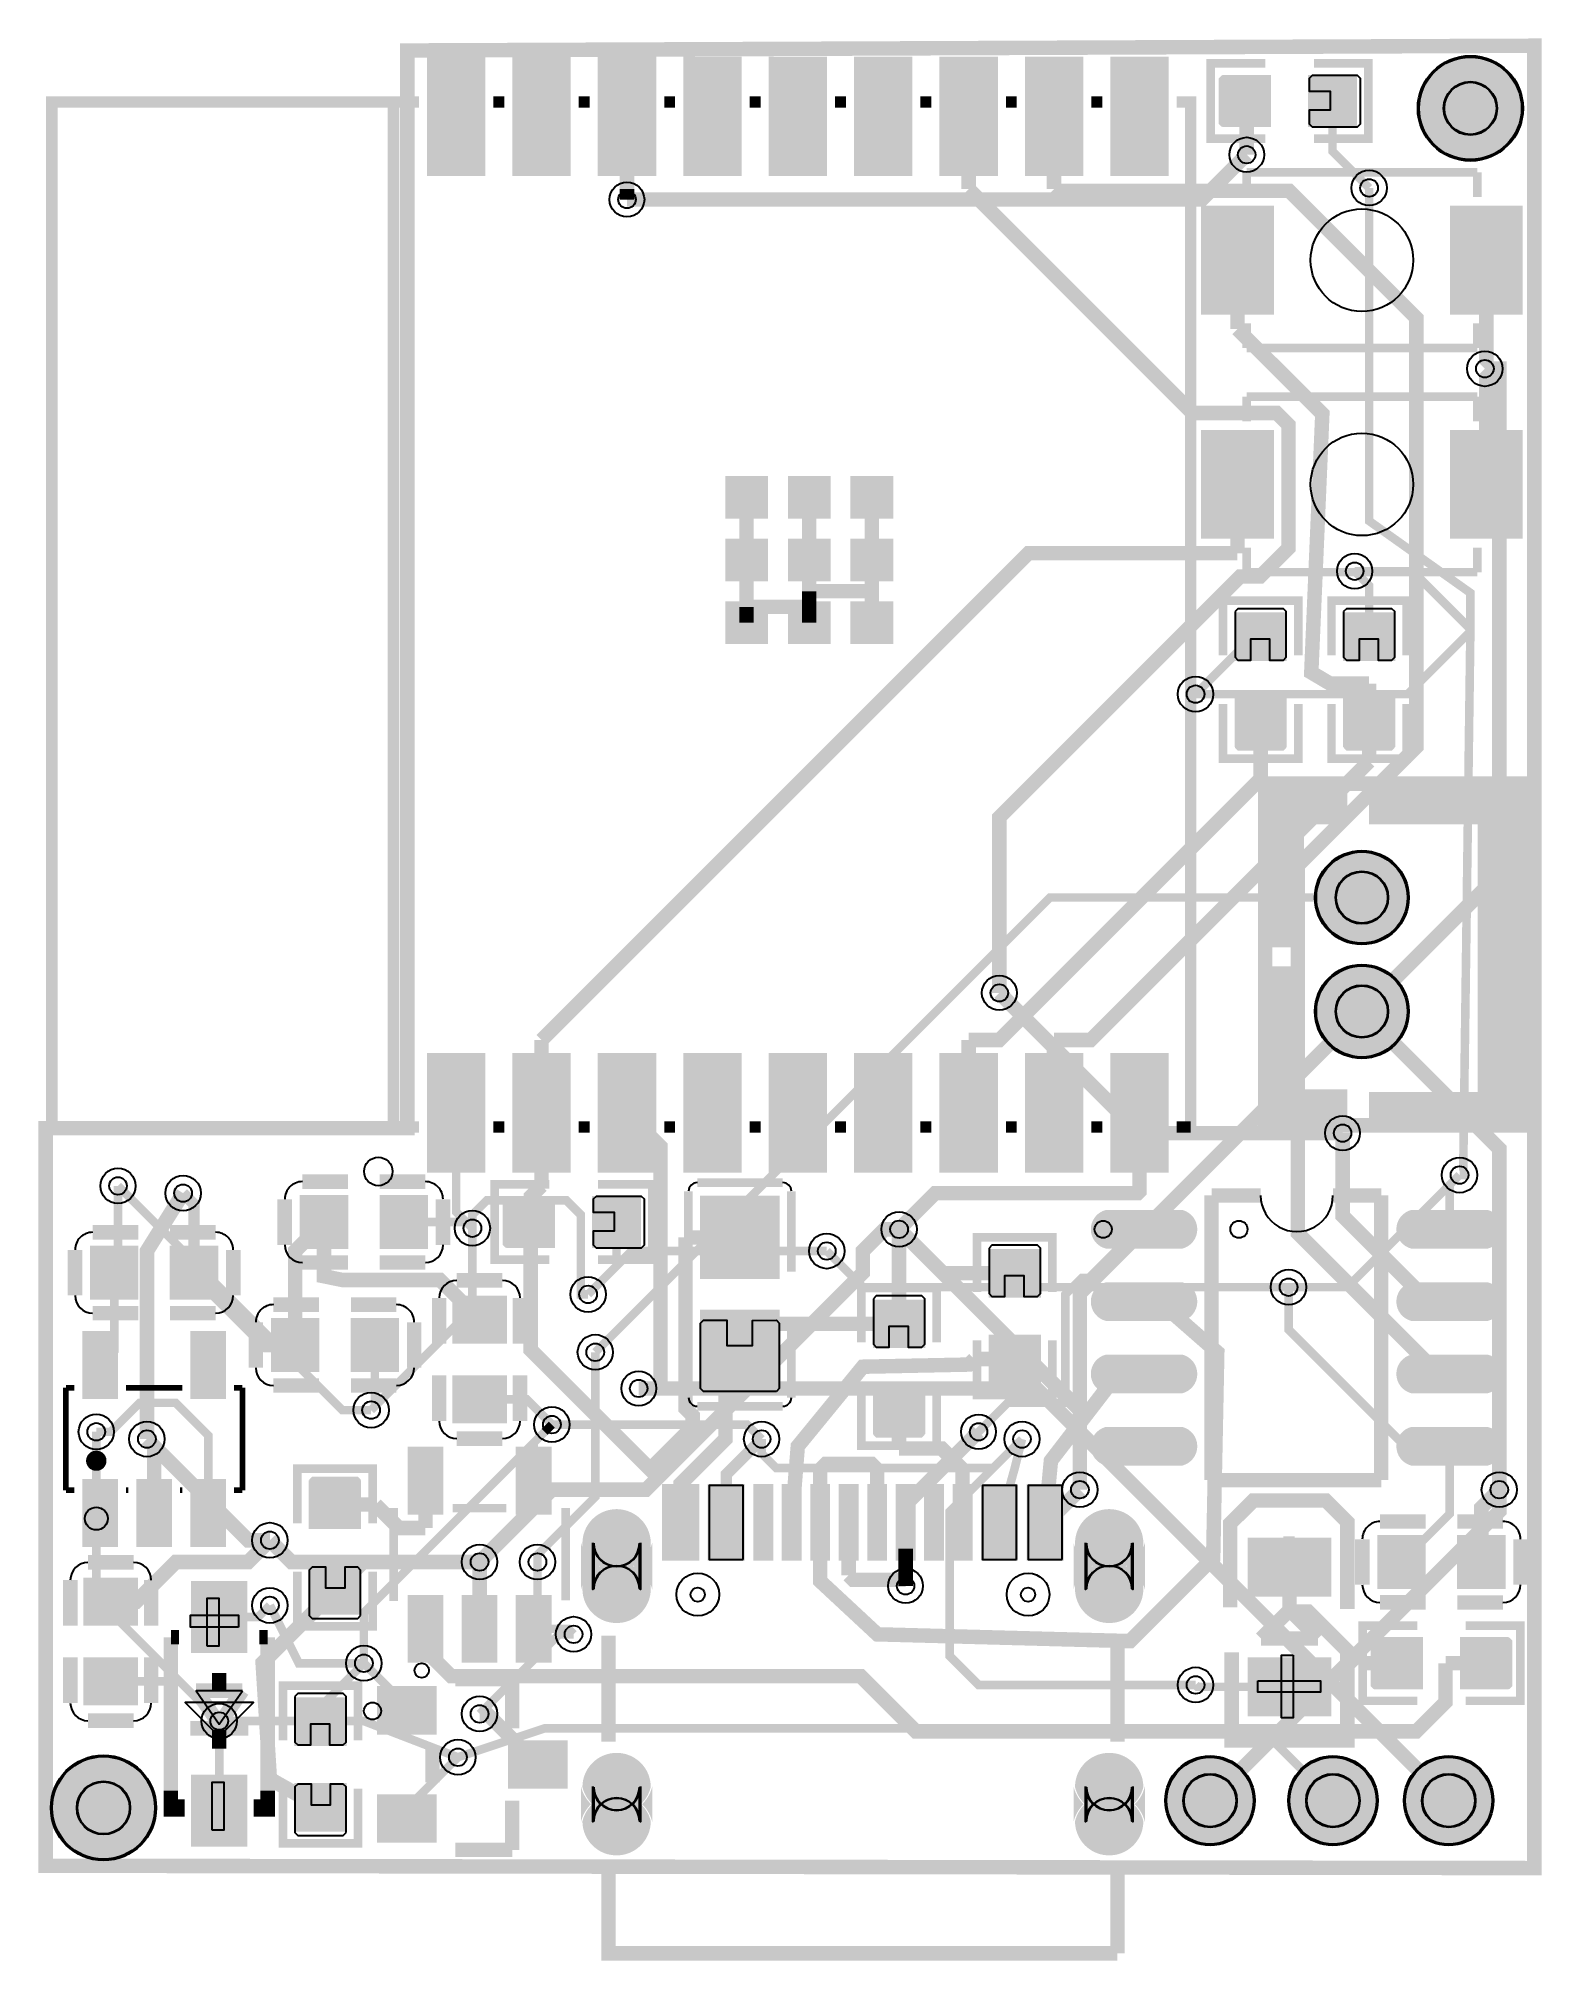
# Model space of a CAD drawing. Header units: millimetres. Extents: x 6.7 to 33.1, y 64.4 to 98.1.
import ezdxf

# ---------------------------------------------------------------- set-up
doc = ezdxf.new("R2010")
doc.units = ezdxf.units.MM
for name, color, linetype, true_color in [('BoardOutLine', 7, 'Continuous', 0xff00ff), ('BottomLayer', 7, 'Continuous', 0x0000ff), ('BottomSolderMaskLayer', 7, 'Continuous', 0xaa00ff), ('Document', 7, 'Continuous', 0xffffff), ('Hole', 7, 'Continuous', 0x222222), ('Inner1', 7, 'Continuous', 0x999966), ('Inner2', 7, 'Continuous', 0x008000), ('Multi-Layer', 7, 'Continuous', 0xc0c0c0), ('TopLayer', 7, 'Continuous', 0xff0000), ('TopPasteMaskLayer', 7, 'Continuous', 0x808080), ('TopSilkLayer', 7, 'Continuous', 0xffcc00), ('TopSolderMaskLayer', 7, 'Continuous', 0x800080)]:
    doc.layers.add(name, color=color, linetype=linetype, true_color=true_color)

msp = doc.modelspace()

# ---------------------------------------------------------------- hatches: boundary and pattern name
at = {"layer": 'BottomSolderMaskLayer'}
for points in [[(30.952, 96.901, 1), (32.802, 96.901, 1)], [(29.147, 83.042, 1), (30.797, 83.042, 1)], [(29.147, 81.042, 1), (30.797, 81.042, 1)], [(17.509, 71.712, -0.785398), (16.259, 71.712), (16.259, 70.892, -0.785398), (17.509, 70.892)], [(26.16, 71.712, -0.785398), (24.909, 71.712), (24.909, 70.892, -0.785398), (26.16, 70.892)], [(6.949, 67.056, 1), (8.799, 67.056, 1)], [(26.518, 67.183, 1), (28.092, 67.183, 1)], [(28.677, 67.183, 1), (30.251, 67.183, 1)], [(30.709, 67.183, 1), (32.283, 67.183, 1)], [(17.509, 67.43, -0.785398), (16.259, 67.43), (16.259, 66.813, -0.785398), (17.509, 66.813)], [(26.16, 67.43, -0.785398), (24.909, 67.43), (24.909, 66.813, -0.785398), (26.16, 66.813)]]:
    msp.add_hatch(color=256, dxfattribs=at).paths.add_polyline_path(points)
at = {"layer": 'Document'}
for points in [[(13.416, 78.911), (7.016, 78.911), (6.866, 79.061), (6.866, 96.911), (7.066, 97.111), (13.216, 97.111), (13.216, 96.911), (7.066, 96.911), (7.066, 79.111), (13.366, 79.111), (13.416, 79.111)], [(28.829, 82.296), (28.321, 82.296), (28.321, 84.963), (29.591, 84.963), (29.591, 84.455), (28.829, 84.455)], [(30.226, 79.121), (30.226, 79.502), (32.131, 79.502), (32.131, 84.455), (30.226, 84.455), (30.226, 84.963), (32.766, 84.963), (32.766, 79.121)], [(29.591, 79.042), (29.591, 79.55), (28.829, 79.55), (28.829, 81.709), (28.321, 81.709), (28.321, 78.994)], [(28.593, 70.726), (28.593, 71.826), (28.793, 71.826), (28.793, 70.726)]]:
    msp.add_hatch(color=256, dxfattribs=at).paths.add_polyline_path(points)
at = {"layer": 'Multi-Layer'}
for points in [[(29.172, 83.042, 1), (30.772, 83.042, 1)], [(29.172, 81.042, 1), (30.772, 81.042, 1)], [(17.484, 71.702, -0.785398), (16.284, 71.702), (16.284, 70.902, -0.785398), (17.484, 70.902)], [(26.134, 71.702, -0.785398), (24.934, 71.702), (24.934, 70.902, -0.785398), (26.134, 70.902)], [(17.484, 67.422, -0.785398), (16.284, 67.422), (16.284, 66.822, -0.785398), (17.484, 66.822)], [(26.134, 67.422, -0.785398), (24.934, 67.422), (24.934, 66.822, -0.785398), (26.134, 66.822)]]:
    msp.add_hatch(color=256, dxfattribs=at).paths.add_polyline_path(points)
at = {"layer": 'TopLayer'}
for points in [[(13.566, 95.761), (13.566, 97.761), (14.566, 97.761), (14.566, 95.761)], [(15.066, 95.761), (15.066, 97.761), (16.066, 97.761), (16.066, 95.761)], [(16.566, 95.761), (16.566, 97.761), (17.566, 97.761), (17.566, 95.761)], [(18.066, 95.761), (18.066, 97.761), (19.066, 97.761), (19.066, 95.761)], [(19.566, 95.761), (19.566, 97.761), (20.566, 97.761), (20.566, 95.761)], [(21.066, 95.761), (21.066, 97.761), (22.066, 97.761), (22.066, 95.761)], [(22.566, 95.761), (22.566, 97.761), (23.566, 97.761), (23.566, 95.761)], [(24.066, 95.761), (24.066, 97.761), (25.066, 97.761), (25.066, 95.761)], [(25.566, 95.761), (25.566, 97.761), (26.566, 97.761), (26.566, 95.761)], [(28.352, 96.596), (28.352, 97.46), (27.546, 97.46), (27.546, 96.596)], [(29.052, 96.596), (29.052, 97.46), (29.859, 97.46), (29.859, 96.596)], [(27.172, 95.164), (28.402, 95.164), (28.402, 93.304), (27.172, 93.304)], [(31.542, 95.164), (32.772, 95.164), (32.772, 93.304), (31.542, 93.304)], [(27.172, 91.227), (28.402, 91.227), (28.402, 89.367), (27.172, 89.367)], [(31.542, 91.227), (32.772, 91.227), (32.772, 89.367), (31.542, 89.367)], [(18.816, 89.721), (18.816, 90.421), (19.516, 90.421), (19.516, 89.721)], [(19.916, 89.721), (19.916, 90.421), (20.616, 90.421), (20.616, 89.721)], [(21.016, 89.721), (21.016, 90.421), (21.716, 90.421), (21.716, 89.721)], [(18.816, 88.621), (18.816, 89.321), (19.516, 89.321), (19.516, 88.621)], [(19.916, 88.621), (19.916, 89.321), (20.616, 89.321), (20.616, 88.621)], [(21.016, 88.621), (21.016, 89.321), (21.716, 89.321), (21.716, 88.621)], [(18.816, 87.521), (18.816, 88.221), (19.516, 88.221), (19.516, 87.521)], [(19.916, 87.521), (19.916, 88.221), (20.616, 88.221), (20.616, 87.521)], [(21.016, 87.521), (21.016, 88.221), (21.716, 88.221), (21.716, 87.521)], [(28.626, 87.218), (27.762, 87.218), (27.762, 88.025), (28.626, 88.025)], [(29.667, 87.218), (30.531, 87.218), (30.531, 88.025), (29.667, 88.025)], [(28.626, 86.518), (27.762, 86.518), (27.762, 85.712), (28.626, 85.712)], [(29.667, 86.518), (30.531, 86.518), (30.531, 85.712), (29.667, 85.712)], [(13.566, 78.261), (13.566, 80.261), (14.566, 80.261), (14.566, 78.261)], [(15.066, 78.261), (15.066, 80.261), (16.066, 80.261), (16.066, 78.261)], [(16.566, 78.261), (16.566, 80.261), (17.566, 80.261), (17.566, 78.261)], [(18.066, 78.261), (18.066, 80.261), (19.066, 80.261), (19.066, 78.261)], [(19.566, 78.261), (19.566, 80.261), (20.566, 80.261), (20.566, 78.261)], [(21.066, 78.261), (21.066, 80.261), (22.066, 80.261), (22.066, 78.261)], [(22.566, 78.261), (22.566, 80.261), (23.566, 80.261), (23.566, 78.261)], [(24.066, 78.261), (24.066, 80.261), (25.066, 80.261), (25.066, 78.261)], [(25.566, 78.261), (25.566, 80.261), (26.566, 80.261), (26.566, 78.261)], [(11.346, 77.793), (12.146, 77.793), (12.146, 76.893), (11.346, 76.893)], [(12.746, 77.793), (13.546, 77.793), (13.546, 76.893), (12.746, 76.893)], [(15.779, 77.775), (15.779, 76.911), (14.973, 76.911), (14.973, 77.775)], [(16.479, 77.775), (16.479, 76.911), (17.286, 76.911), (17.286, 77.775)], [(19.725, 76.368), (18.375, 76.368), (18.375, 77.778), (19.725, 77.778)], [(26.764, 77.531, -0.785398), (26.764, 76.901), (25.529, 76.901, -0.785398), (25.529, 77.531)], [(32.129, 77.531, -0.785398), (32.129, 76.901), (30.894, 76.901, -0.785398), (30.894, 77.531)], [(7.663, 76.904), (8.463, 76.904), (8.463, 76.004), (7.663, 76.004)], [(9.063, 76.904), (9.863, 76.904), (9.863, 76.004), (9.063, 76.004)], [(23.444, 76.042), (24.308, 76.042), (24.308, 76.849), (23.444, 76.849)], [(14.028, 75.23), (14.028, 76.03), (14.928, 76.03), (14.928, 75.23)], [(21.412, 75.153), (22.276, 75.153), (22.276, 75.96), (21.412, 75.96)], [(26.764, 76.261, -0.785398), (26.764, 75.631), (25.529, 75.631, -0.785398), (25.529, 76.261)], [(32.129, 76.261, -0.785398), (32.129, 75.631), (30.894, 75.631, -0.785398), (30.894, 76.261)], [(10.838, 75.634), (11.638, 75.634), (11.638, 74.734), (10.838, 74.734)], [(12.238, 75.634), (13.038, 75.634), (13.038, 74.734), (12.238, 74.734)], [(19.725, 75.778), (18.375, 75.778), (18.375, 74.368), (19.725, 74.368)], [(8.113, 75.383), (8.113, 74.283), (7.513, 74.283), (7.513, 75.383)], [(10.013, 75.383), (10.013, 74.283), (9.413, 74.283), (9.413, 75.383)], [(23.444, 75.342), (24.308, 75.342), (24.308, 74.536), (23.444, 74.536)], [(26.764, 74.991, -0.785398), (26.764, 74.361), (25.529, 74.361, -0.785398), (25.529, 74.991)], [(32.129, 74.991, -0.785398), (32.129, 74.361), (30.894, 74.361, -0.785398), (30.894, 74.991)], [(14.028, 73.83), (14.028, 74.63), (14.928, 74.63), (14.928, 73.83)], [(21.412, 74.453), (22.276, 74.453), (22.276, 73.647), (21.412, 73.647)], [(26.764, 73.721, -0.785398), (26.764, 73.091), (25.529, 73.091, -0.785398), (25.529, 73.721)], [(32.129, 73.721, -0.785398), (32.129, 73.091), (30.894, 73.091, -0.785398), (30.894, 73.721)], [(13.228, 72.251), (13.228, 73.351), (13.828, 73.351), (13.828, 72.251)], [(15.128, 72.251), (15.128, 73.351), (15.728, 73.351), (15.728, 72.251)], [(8.113, 72.783), (8.113, 71.683), (7.513, 71.683), (7.513, 72.783)], [(9.063, 72.783), (9.063, 71.683), (8.463, 71.683), (8.463, 72.783)], [(10.013, 72.783), (10.013, 71.683), (9.413, 71.683), (9.413, 72.783)], [(11.506, 71.978), (12.37, 71.978), (12.37, 72.785), (11.506, 72.785)], [(18.309, 71.42), (18.309, 72.72), (18.309, 72.72), (18.009, 72.72), (18.009, 72.72), (18.009, 72.72), (18.009, 72.72), (17.709, 72.72), (17.709, 72.72), (17.709, 71.42), (17.709, 71.42), (18.009, 71.42), (18.009, 71.42), (18.009, 71.42), (18.009, 71.42), (18.309, 71.42)], [(19.109, 71.42), (19.109, 72.72), (19.109, 72.72), (18.809, 72.72), (18.809, 72.72), (18.809, 72.72), (18.809, 72.72), (18.509, 72.72), (18.509, 72.72), (18.509, 71.42), (18.509, 71.42), (18.809, 71.42), (18.809, 71.42), (18.809, 71.42), (18.809, 71.42), (19.109, 71.42)], [(19.309, 72.72), (19.609, 72.72), (19.609, 71.42), (19.309, 71.42)], [(19.809, 72.72), (20.109, 72.72), (20.109, 71.42), (19.809, 71.42)], [(20.309, 72.72), (20.609, 72.72), (20.609, 71.42), (20.309, 71.42)], [(20.809, 72.72), (21.109, 72.72), (21.109, 71.42), (20.809, 71.42)], [(21.309, 72.72), (21.609, 72.72), (21.609, 71.42), (21.309, 71.42)], [(21.809, 72.72), (22.109, 72.72), (22.109, 71.42), (21.809, 71.42)], [(22.309, 72.72), (22.609, 72.72), (22.609, 71.42), (22.309, 71.42)], [(22.809, 72.72), (23.109, 72.72), (23.109, 71.42), (22.809, 71.42)], [(23.909, 71.42), (23.909, 72.72), (23.909, 72.72), (23.609, 72.72), (23.609, 72.72), (23.609, 72.72), (23.609, 72.72), (23.309, 72.72), (23.309, 72.72), (23.309, 71.42), (23.309, 71.42), (23.609, 71.42), (23.609, 71.42), (23.609, 71.42), (23.609, 71.42), (23.909, 71.42)], [(24.109, 72.72), (24.109, 71.42), (24.109, 71.42), (24.409, 71.42), (24.409, 71.42), (24.409, 71.42), (24.409, 71.42), (24.709, 71.42), (24.709, 71.42), (24.709, 72.72), (24.709, 72.72), (24.409, 72.72), (24.409, 72.72), (24.409, 72.72), (24.409, 72.72), (24.109, 72.72)], [(28.002, 71.781), (28.002, 70.781), (29.402, 70.781), (29.402, 71.781)], [(30.269, 71.824), (31.069, 71.824), (31.069, 70.924), (30.269, 70.924)], [(31.669, 71.824), (32.469, 71.824), (32.469, 70.924), (31.669, 70.924)], [(11.506, 71.278), (12.37, 71.278), (12.37, 70.472), (11.506, 70.472)], [(7.551, 70.277), (7.551, 71.077), (8.451, 71.077), (8.451, 70.277)], [(9.431, 69.807), (9.431, 71.007), (10.381, 71.007), (10.381, 69.807)], [(13.228, 69.651), (13.228, 70.751), (13.828, 70.751), (13.828, 69.651)], [(14.178, 69.651), (14.178, 70.751), (14.778, 70.751), (14.778, 69.651)], [(15.128, 69.651), (15.128, 70.751), (15.728, 70.751), (15.728, 69.651)], [(31.019, 70.028), (31.019, 69.164), (30.213, 69.164), (30.213, 70.028)], [(31.719, 70.028), (31.719, 69.164), (32.526, 69.164), (32.526, 70.028)], [(7.551, 68.877), (7.551, 69.677), (8.451, 69.677), (8.451, 68.877)], [(28.002, 68.681), (28.002, 69.681), (29.402, 69.681), (29.402, 68.681)], [(11.252, 68.168), (12.116, 68.168), (12.116, 68.975), (11.252, 68.975)], [(12.701, 69.168), (13.701, 69.168), (13.701, 68.368), (12.701, 68.368)], [(15.001, 68.218), (16.001, 68.218), (16.001, 67.418), (15.001, 67.418)], [(9.431, 66.407), (9.431, 67.607), (10.381, 67.607), (10.381, 66.407)], [(11.252, 67.468), (12.116, 67.468), (12.116, 66.662), (11.252, 66.662)], [(12.701, 67.268), (13.701, 67.268), (13.701, 66.468), (12.701, 66.468)]]:
    msp.add_hatch(color=256, dxfattribs=at).paths.add_polyline_path(points)
at = {"layer": 'TopPasteMaskLayer'}
for points in [[(13.566, 95.761), (13.566, 97.761), (14.566, 97.761), (14.566, 95.761)], [(15.066, 95.761), (15.066, 97.761), (16.066, 97.761), (16.066, 95.761)], [(16.566, 95.761), (16.566, 97.761), (17.566, 97.761), (17.566, 95.761)], [(18.066, 95.761), (18.066, 97.761), (19.066, 97.761), (19.066, 95.761)], [(19.566, 95.761), (19.566, 97.761), (20.566, 97.761), (20.566, 95.761)], [(21.066, 95.761), (21.066, 97.761), (22.066, 97.761), (22.066, 95.761)], [(22.566, 95.761), (22.566, 97.761), (23.566, 97.761), (23.566, 95.761)], [(24.066, 95.761), (24.066, 97.761), (25.066, 97.761), (25.066, 95.761)], [(25.566, 95.761), (25.566, 97.761), (26.566, 97.761), (26.566, 95.761)], [(27.507, 96.578), (28.307, 96.578), (28.357, 96.628), (28.357, 96.856), (27.987, 96.856), (27.987, 97.186), (28.357, 97.186), (28.357, 97.428), (28.307, 97.478), (27.507, 97.478), (27.457, 97.428), (27.457, 96.628)], [(27.172, 95.164), (28.402, 95.164), (28.402, 93.304), (27.172, 93.304)], [(31.542, 95.164), (32.772, 95.164), (32.772, 93.304), (31.542, 93.304)], [(27.172, 91.227), (28.402, 91.227), (28.402, 89.367), (27.172, 89.367)], [(31.542, 91.227), (32.772, 91.227), (32.772, 89.367), (31.542, 89.367)], [(18.816, 89.721), (18.816, 90.421), (19.516, 90.421), (19.516, 89.721)], [(19.916, 89.721), (19.916, 90.421), (20.616, 90.421), (20.616, 89.721)], [(21.016, 89.721), (21.016, 90.421), (21.716, 90.421), (21.716, 89.721)], [(18.816, 88.621), (18.816, 89.321), (19.516, 89.321), (19.516, 88.621)], [(19.916, 88.621), (19.916, 89.321), (20.616, 89.321), (20.616, 88.621)], [(21.016, 88.621), (21.016, 89.321), (21.716, 89.321), (21.716, 88.621)], [(18.816, 87.521), (18.816, 88.221), (19.516, 88.221), (19.516, 87.521)], [(19.916, 87.521), (19.916, 88.221), (20.616, 88.221), (20.616, 87.521)], [(21.016, 87.521), (21.016, 88.221), (21.716, 88.221), (21.716, 87.521)], [(28.644, 85.673), (28.644, 86.473), (28.594, 86.523), (28.366, 86.523), (28.366, 86.153), (28.036, 86.153), (28.036, 86.523), (27.794, 86.523), (27.744, 86.473), (27.744, 85.673), (27.794, 85.623), (28.594, 85.623)], [(30.549, 85.673), (30.549, 86.473), (30.499, 86.523), (30.271, 86.523), (30.271, 86.153), (29.941, 86.153), (29.941, 86.523), (29.699, 86.523), (29.649, 86.473), (29.649, 85.673), (29.699, 85.623), (30.499, 85.623)], [(13.566, 78.261), (13.566, 80.261), (14.566, 80.261), (14.566, 78.261)], [(15.066, 78.261), (15.066, 80.261), (16.066, 80.261), (16.066, 78.261)], [(16.566, 78.261), (16.566, 80.261), (17.566, 80.261), (17.566, 78.261)], [(18.066, 78.261), (18.066, 80.261), (19.066, 80.261), (19.066, 78.261)], [(19.566, 78.261), (19.566, 80.261), (20.566, 80.261), (20.566, 78.261)], [(21.066, 78.261), (21.066, 80.261), (22.066, 80.261), (22.066, 78.261)], [(22.566, 78.261), (22.566, 80.261), (23.566, 80.261), (23.566, 78.261)], [(24.066, 78.261), (24.066, 80.261), (25.066, 80.261), (25.066, 78.261)], [(25.566, 78.261), (25.566, 80.261), (26.566, 80.261), (26.566, 78.261)], [(11.346, 77.793), (12.146, 77.793), (12.146, 76.893), (11.346, 76.893)], [(12.746, 77.793), (13.546, 77.793), (13.546, 76.893), (12.746, 76.893)], [(14.934, 76.893), (15.734, 76.893), (15.784, 76.943), (15.784, 77.171), (15.414, 77.171), (15.414, 77.501), (15.784, 77.501), (15.784, 77.743), (15.734, 77.793), (14.934, 77.793), (14.884, 77.743), (14.884, 76.943)], [(18.41, 77.778), (19.69, 77.778), (19.74, 77.728), (19.74, 76.578), (19.69, 76.528), (19.28, 76.523), (19.28, 76.973), (18.83, 76.973), (18.83, 76.533), (18.41, 76.528), (18.36, 76.578), (18.36, 77.728)], [(26.764, 77.531, -0.785398), (26.764, 76.901), (25.529, 76.901, -0.785398), (25.529, 77.531)], [(32.129, 77.531, -0.785398), (32.129, 76.901), (30.894, 76.901, -0.785398), (30.894, 77.531)], [(7.663, 76.904), (8.463, 76.904), (8.463, 76.004), (7.663, 76.004)], [(9.063, 76.904), (9.863, 76.904), (9.863, 76.004), (9.063, 76.004)], [(14.028, 75.23), (14.028, 76.03), (14.928, 76.03), (14.928, 75.23)], [(26.764, 76.261, -0.785398), (26.764, 75.631), (25.529, 75.631, -0.785398), (25.529, 76.261)], [(32.129, 76.261, -0.785398), (32.129, 75.631), (30.894, 75.631, -0.785398), (30.894, 76.261)], [(10.838, 75.634), (11.638, 75.634), (11.638, 74.734), (10.838, 74.734)], [(12.238, 75.634), (13.038, 75.634), (13.038, 74.734), (12.238, 74.734)], [(8.113, 75.383), (8.113, 74.283), (7.513, 74.283), (7.513, 75.383)], [(10.013, 75.383), (10.013, 74.283), (9.413, 74.283), (9.413, 75.383)], [(24.326, 74.497), (24.326, 75.297), (24.276, 75.347), (24.048, 75.347), (24.048, 74.977), (23.718, 74.977), (23.718, 75.347), (23.476, 75.347), (23.426, 75.297), (23.426, 74.497), (23.476, 74.447), (24.276, 74.447)], [(26.764, 74.991, -0.785398), (26.764, 74.361), (25.529, 74.361, -0.785398), (25.529, 74.991)], [(32.129, 74.991, -0.785398), (32.129, 74.361), (30.894, 74.361, -0.785398), (30.894, 74.991)], [(14.028, 73.83), (14.028, 74.63), (14.928, 74.63), (14.928, 73.83)], [(22.294, 73.608), (22.294, 74.408), (22.244, 74.458), (22.016, 74.458), (22.016, 74.088), (21.686, 74.088), (21.686, 74.458), (21.444, 74.458), (21.394, 74.408), (21.394, 73.608), (21.444, 73.558), (22.244, 73.558)], [(26.764, 73.721, -0.785398), (26.764, 73.091), (25.529, 73.091, -0.785398), (25.529, 73.721)], [(32.129, 73.721, -0.785398), (32.129, 73.091), (30.894, 73.091, -0.785398), (30.894, 73.721)], [(13.228, 72.251), (13.228, 73.351), (13.828, 73.351), (13.828, 72.251)], [(15.128, 72.251), (15.128, 73.351), (15.728, 73.351), (15.728, 72.251)], [(8.113, 72.783), (8.113, 71.683), (7.513, 71.683), (7.513, 72.783)], [(9.063, 72.783), (9.063, 71.683), (8.463, 71.683), (8.463, 72.783)], [(10.013, 72.783), (10.013, 71.683), (9.413, 71.683), (9.413, 72.783)], [(11.488, 72.823), (11.488, 72.023), (11.538, 71.973), (11.766, 71.973), (11.766, 72.343), (12.096, 72.343), (12.096, 71.973), (12.338, 71.973), (12.388, 72.023), (12.388, 72.823), (12.338, 72.873), (11.538, 72.873)], [(18.309, 71.42), (18.309, 72.72), (18.009, 72.72), (18.009, 72.72), (17.709, 72.72), (17.709, 71.42), (18.009, 71.42), (18.009, 71.42)], [(19.609, 71.42), (19.609, 72.72), (19.309, 72.72), (19.309, 71.42)], [(19.809, 72.72), (19.809, 71.42), (20.109, 71.42), (20.109, 72.72)], [(20.609, 71.42), (20.609, 72.72), (20.309, 72.72), (20.309, 71.42)], [(21.109, 71.42), (21.109, 72.72), (20.809, 72.72), (20.809, 71.42)], [(21.609, 71.42), (21.609, 72.72), (21.309, 72.72), (21.309, 71.42)], [(22.109, 71.42), (22.109, 72.72), (21.809, 72.72), (21.809, 71.42)], [(22.609, 71.42), (22.609, 72.72), (22.309, 72.72), (22.309, 71.42)], [(23.109, 71.42), (23.109, 72.72), (22.809, 72.72), (22.809, 71.42)], [(16.929, 72.3), (16.899, 72.302), (16.869, 72.302), (16.839, 72.3), (16.809, 72.297), (16.78, 72.293), (16.75, 72.287), (16.721, 72.279), (16.693, 72.271), (16.665, 72.26), (16.637, 72.249), (16.61, 72.236), (16.584, 72.221), (16.558, 72.206), (16.534, 72.189), (16.51, 72.171), (16.487, 72.152), (16.465, 72.131), (16.444, 72.11), (16.424, 72.088), (16.406, 72.064), (16.388, 72.04), (16.372, 72.015), (16.357, 71.989), (16.343, 71.962), (16.331, 71.935), (16.32, 71.907), (16.311, 71.879), (16.302, 71.85), (16.296, 71.821), (16.291, 71.791), (16.287, 71.762), (16.285, 71.732), (16.284, 71.702), (16.284, 70.902), (16.285, 70.872), (16.287, 70.842), (16.291, 70.812), (16.296, 70.783), (16.302, 70.754), (16.311, 70.725), (16.32, 70.697), (16.331, 70.669), (16.343, 70.642), (16.357, 70.615), (16.372, 70.589), (16.388, 70.564), (16.406, 70.54), (16.424, 70.516), (16.444, 70.494), (16.465, 70.472), (16.487, 70.452), (16.51, 70.433), (16.534, 70.415), (16.558, 70.398), (16.584, 70.382), (16.61, 70.368), (16.637, 70.355), (16.665, 70.343), (16.693, 70.333), (16.721, 70.324), (16.75, 70.317), (16.78, 70.311), (16.809, 70.307), (16.839, 70.304), (16.869, 70.302), (16.899, 70.302), (16.929, 70.304), (16.959, 70.307), (16.988, 70.311), (17.017, 70.317), (17.046, 70.324), (17.075, 70.333), (17.103, 70.343), (17.131, 70.355), (17.158, 70.368), (17.184, 70.382), (17.209, 70.398), (17.234, 70.415), (17.258, 70.433), (17.281, 70.452), (17.303, 70.472), (17.324, 70.494), (17.344, 70.516), (17.362, 70.54), (17.38, 70.564), (17.396, 70.589), (17.411, 70.615), (17.425, 70.642), (17.437, 70.669), (17.448, 70.697), (17.457, 70.725), (17.465, 70.754), (17.472, 70.783), (17.477, 70.812), (17.481, 70.842), (17.483, 70.872), (17.484, 70.902), (17.484, 71.702), (17.483, 71.732), (17.481, 71.762), (17.477, 71.791), (17.472, 71.821), (17.465, 71.85), (17.457, 71.879), (17.448, 71.907), (17.437, 71.935), (17.425, 71.962), (17.411, 71.989), (17.396, 72.015), (17.38, 72.04), (17.362, 72.064), (17.344, 72.088), (17.324, 72.11), (17.303, 72.131), (17.281, 72.152), (17.258, 72.171), (17.234, 72.189), (17.209, 72.206), (17.184, 72.221), (17.158, 72.236), (17.131, 72.249), (17.103, 72.26), (17.075, 72.271), (17.046, 72.279), (17.017, 72.287), (16.988, 72.293), (16.959, 72.297)], [(25.579, 72.3), (25.549, 72.302), (25.519, 72.302), (25.489, 72.3), (25.46, 72.297), (25.43, 72.293), (25.401, 72.287), (25.372, 72.279), (25.343, 72.271), (25.315, 72.26), (25.287, 72.249), (25.26, 72.236), (25.234, 72.221), (25.209, 72.206), (25.184, 72.189), (25.16, 72.171), (25.137, 72.152), (25.115, 72.131), (25.094, 72.11), (25.075, 72.088), (25.056, 72.064), (25.038, 72.04), (25.022, 72.015), (25.007, 71.989), (24.994, 71.962), (24.981, 71.935), (24.97, 71.907), (24.961, 71.879), (24.953, 71.85), (24.946, 71.821), (24.941, 71.791), (24.937, 71.762), (24.935, 71.732), (24.934, 71.702), (24.934, 70.902), (24.935, 70.872), (24.937, 70.842), (24.941, 70.812), (24.946, 70.783), (24.953, 70.754), (24.961, 70.725), (24.97, 70.697), (24.981, 70.669), (24.994, 70.642), (25.007, 70.615), (25.022, 70.589), (25.038, 70.564), (25.056, 70.54), (25.075, 70.516), (25.094, 70.494), (25.115, 70.472), (25.137, 70.452), (25.16, 70.433), (25.184, 70.415), (25.209, 70.398), (25.234, 70.382), (25.26, 70.368), (25.287, 70.355), (25.315, 70.343), (25.343, 70.333), (25.372, 70.324), (25.401, 70.317), (25.43, 70.311), (25.46, 70.307), (25.489, 70.304), (25.519, 70.302), (25.549, 70.302), (25.579, 70.304), (25.609, 70.307), (25.638, 70.311), (25.668, 70.317), (25.697, 70.324), (25.725, 70.333), (25.753, 70.343), (25.781, 70.355), (25.808, 70.368), (25.834, 70.382), (25.86, 70.398), (25.884, 70.415), (25.908, 70.433), (25.931, 70.452), (25.953, 70.472), (25.974, 70.494), (25.994, 70.516), (26.012, 70.54), (26.03, 70.564), (26.046, 70.589), (26.061, 70.615), (26.075, 70.642), (26.087, 70.669), (26.098, 70.697), (26.108, 70.725), (26.116, 70.754), (26.122, 70.783), (26.127, 70.812), (26.131, 70.842), (26.133, 70.872), (26.134, 70.902), (26.134, 71.702), (26.133, 71.732), (26.131, 71.762), (26.127, 71.791), (26.122, 71.821), (26.116, 71.85), (26.108, 71.879), (26.098, 71.907), (26.087, 71.935), (26.075, 71.962), (26.061, 71.989), (26.046, 72.015), (26.03, 72.04), (26.012, 72.064), (25.994, 72.088), (25.974, 72.11), (25.953, 72.131), (25.931, 72.152), (25.908, 72.171), (25.884, 72.189), (25.86, 72.206), (25.834, 72.221), (25.808, 72.236), (25.781, 72.249), (25.753, 72.26), (25.725, 72.271), (25.697, 72.279), (25.668, 72.287), (25.638, 72.293), (25.609, 72.297)], [(28.002, 71.781), (28.002, 70.781), (29.402, 70.781), (29.402, 71.781)], [(30.269, 71.824), (31.069, 71.824), (31.069, 70.924), (30.269, 70.924)], [(31.669, 71.824), (32.469, 71.824), (32.469, 70.924), (31.669, 70.924)], [(7.551, 70.277), (7.551, 71.077), (8.451, 71.077), (8.451, 70.277)], [(9.431, 69.807), (9.431, 71.007), (10.381, 71.007), (10.381, 69.807)], [(13.228, 69.651), (13.228, 70.751), (13.828, 70.751), (13.828, 69.651)], [(14.178, 69.651), (14.178, 70.751), (14.778, 70.751), (14.778, 69.651)], [(15.128, 69.651), (15.128, 70.751), (15.728, 70.751), (15.728, 69.651)], [(30.174, 69.146), (30.974, 69.146), (31.024, 69.196), (31.024, 69.424), (30.654, 69.424), (30.654, 69.754), (31.024, 69.754), (31.024, 69.996), (30.974, 70.046), (30.174, 70.046), (30.124, 69.996), (30.124, 69.196)], [(32.564, 70.046), (31.764, 70.046), (31.714, 69.996), (31.714, 69.768), (32.084, 69.768), (32.084, 69.438), (31.714, 69.438), (31.714, 69.196), (31.764, 69.146), (32.564, 69.146), (32.614, 69.196), (32.614, 69.996)], [(7.551, 68.877), (7.551, 69.677), (8.451, 69.677), (8.451, 68.877)], [(28.002, 68.681), (28.002, 69.681), (29.402, 69.681), (29.402, 68.681)], [(12.701, 69.168), (13.701, 69.168), (13.701, 68.368), (12.701, 68.368)], [(15.001, 68.218), (16.001, 68.218), (16.001, 67.418), (15.001, 67.418)], [(16.869, 68.022), (16.839, 68.02), (16.809, 68.017), (16.78, 68.013), (16.75, 68.007), (16.721, 68), (16.693, 67.991), (16.665, 67.98), (16.637, 67.969), (16.61, 67.956), (16.584, 67.942), (16.558, 67.926), (16.534, 67.909), (16.51, 67.891), (16.487, 67.872), (16.465, 67.851), (16.444, 67.83), (16.424, 67.808), (16.406, 67.784), (16.388, 67.76), (16.372, 67.735), (16.357, 67.709), (16.343, 67.682), (16.331, 67.655), (16.32, 67.627), (16.311, 67.599), (16.302, 67.57), (16.296, 67.541), (16.291, 67.511), (16.287, 67.482), (16.285, 67.452), (16.284, 67.422), (16.284, 66.822), (16.285, 66.792), (16.287, 66.762), (16.291, 66.733), (16.296, 66.703), (16.302, 66.674), (16.311, 66.645), (16.32, 66.617), (16.331, 66.589), (16.343, 66.562), (16.357, 66.535), (16.372, 66.509), (16.388, 66.484), (16.406, 66.46), (16.424, 66.436), (16.444, 66.414), (16.465, 66.392), (16.487, 66.372), (16.51, 66.353), (16.534, 66.335), (16.558, 66.318), (16.584, 66.302), (16.61, 66.288), (16.637, 66.275), (16.665, 66.263), (16.693, 66.253), (16.721, 66.244), (16.75, 66.237), (16.78, 66.231), (16.809, 66.227), (16.839, 66.224), (16.869, 66.222), (16.899, 66.222), (16.929, 66.224), (16.959, 66.227), (16.988, 66.231), (17.017, 66.237), (17.046, 66.244), (17.075, 66.253), (17.103, 66.263), (17.131, 66.275), (17.158, 66.288), (17.184, 66.302), (17.209, 66.318), (17.234, 66.335), (17.258, 66.353), (17.281, 66.372), (17.303, 66.392), (17.324, 66.414), (17.344, 66.436), (17.362, 66.46), (17.38, 66.484), (17.396, 66.509), (17.411, 66.535), (17.425, 66.562), (17.437, 66.589), (17.448, 66.617), (17.457, 66.645), (17.465, 66.674), (17.472, 66.703), (17.477, 66.733), (17.481, 66.762), (17.483, 66.792), (17.484, 66.822), (17.484, 67.422), (17.483, 67.452), (17.481, 67.482), (17.477, 67.511), (17.472, 67.541), (17.465, 67.57), (17.457, 67.599), (17.448, 67.627), (17.437, 67.655), (17.425, 67.682), (17.411, 67.709), (17.396, 67.735), (17.38, 67.76), (17.362, 67.784), (17.344, 67.808), (17.324, 67.83), (17.303, 67.851), (17.281, 67.872), (17.258, 67.891), (17.234, 67.909), (17.209, 67.926), (17.184, 67.942), (17.158, 67.956), (17.131, 67.969), (17.103, 67.98), (17.075, 67.991), (17.046, 68), (17.017, 68.007), (16.988, 68.013), (16.959, 68.017), (16.929, 68.02), (16.899, 68.022)], [(25.579, 68.02), (25.549, 68.022), (25.519, 68.022), (25.489, 68.02), (25.46, 68.017), (25.43, 68.013), (25.401, 68.007), (25.372, 68), (25.343, 67.991), (25.315, 67.98), (25.287, 67.969), (25.26, 67.956), (25.234, 67.942), (25.209, 67.926), (25.184, 67.909), (25.16, 67.891), (25.137, 67.872), (25.115, 67.851), (25.094, 67.83), (25.075, 67.808), (25.056, 67.784), (25.038, 67.76), (25.022, 67.735), (25.007, 67.709), (24.994, 67.682), (24.981, 67.655), (24.97, 67.627), (24.961, 67.599), (24.953, 67.57), (24.946, 67.541), (24.941, 67.511), (24.937, 67.482), (24.935, 67.452), (24.934, 67.422), (24.934, 66.822), (24.935, 66.792), (24.937, 66.762), (24.941, 66.733), (24.946, 66.703), (24.953, 66.674), (24.961, 66.645), (24.97, 66.617), (24.981, 66.589), (24.994, 66.562), (25.007, 66.535), (25.022, 66.509), (25.038, 66.484), (25.056, 66.46), (25.075, 66.436), (25.094, 66.414), (25.115, 66.392), (25.137, 66.372), (25.16, 66.353), (25.184, 66.335), (25.209, 66.318), (25.234, 66.302), (25.26, 66.288), (25.287, 66.275), (25.315, 66.263), (25.343, 66.253), (25.372, 66.244), (25.401, 66.237), (25.43, 66.231), (25.46, 66.227), (25.489, 66.224), (25.519, 66.222), (25.549, 66.222), (25.579, 66.224), (25.609, 66.227), (25.638, 66.231), (25.668, 66.237), (25.697, 66.244), (25.725, 66.253), (25.753, 66.263), (25.781, 66.275), (25.808, 66.288), (25.834, 66.302), (25.86, 66.318), (25.884, 66.335), (25.908, 66.353), (25.931, 66.372), (25.953, 66.392), (25.974, 66.414), (25.994, 66.436), (26.012, 66.46), (26.03, 66.484), (26.046, 66.509), (26.061, 66.535), (26.075, 66.562), (26.087, 66.589), (26.098, 66.617), (26.108, 66.645), (26.116, 66.674), (26.122, 66.703), (26.127, 66.733), (26.131, 66.762), (26.133, 66.792), (26.134, 66.822), (26.134, 67.422), (26.133, 67.452), (26.131, 67.482), (26.127, 67.511), (26.122, 67.541), (26.116, 67.57), (26.108, 67.599), (26.098, 67.627), (26.087, 67.655), (26.075, 67.682), (26.061, 67.709), (26.046, 67.735), (26.03, 67.76), (26.012, 67.784), (25.994, 67.808), (25.974, 67.83), (25.953, 67.851), (25.931, 67.872), (25.908, 67.891), (25.884, 67.909), (25.86, 67.926), (25.834, 67.942), (25.808, 67.956), (25.781, 67.969), (25.753, 67.98), (25.725, 67.991), (25.697, 68), (25.668, 68.007), (25.638, 68.013), (25.609, 68.017)], [(9.431, 66.407), (9.431, 67.607), (10.381, 67.607), (10.381, 66.407)], [(12.701, 67.268), (13.701, 67.268), (13.701, 66.468), (12.701, 66.468)]]:
    msp.add_hatch(color=256, dxfattribs=at).paths.add_polyline_path(points)
at = {"layer": 'TopSilkLayer'}
for points in [[(7.747, 73.329), (7.766, 73.328), (7.785, 73.325), (7.804, 73.32), (7.822, 73.313), (7.839, 73.305), (7.855, 73.294), (7.87, 73.281), (7.883, 73.267), (7.895, 73.252), (7.905, 73.236), (7.913, 73.218), (7.92, 73.2), (7.924, 73.181), (7.926, 73.162), (7.926, 73.142), (7.924, 73.123), (7.92, 73.104), (7.913, 73.086), (7.905, 73.069), (7.895, 73.052), (7.883, 73.037), (7.87, 73.023), (7.855, 73.01), (7.839, 73), (7.822, 72.991), (7.804, 72.984), (7.785, 72.979), (7.766, 72.976), (7.747, 72.975), (7.728, 72.976), (7.709, 72.979), (7.69, 72.984), (7.672, 72.991), (7.655, 73), (7.639, 73.01), (7.624, 73.023), (7.611, 73.037), (7.599, 73.052), (7.589, 73.069), (7.581, 73.086), (7.574, 73.104), (7.57, 73.123), (7.568, 73.142), (7.568, 73.162), (7.57, 73.181), (7.574, 73.2), (7.581, 73.218), (7.589, 73.236), (7.599, 73.252), (7.611, 73.267), (7.624, 73.281), (7.639, 73.294), (7.655, 73.305), (7.672, 73.313), (7.69, 73.32), (7.709, 73.325), (7.728, 73.328), (7.747, 73.329)], [(8.929, 67.206), (9.299, 67.206), (9.299, 66.901), (8.929, 66.901)], [(10.883, 67.206), (10.513, 67.206), (10.513, 66.901), (10.883, 66.901)]]:
    msp.add_hatch(color=256, dxfattribs=at).paths.add_polyline_path(points)
at = {"layer": 'TopSolderMaskLayer'}
for points in [[(13.554, 95.711), (13.554, 97.811), (14.579, 97.811), (14.579, 95.711)], [(15.053, 95.711), (15.053, 97.811), (16.078, 97.811), (16.078, 95.711)], [(16.554, 95.711), (16.554, 97.811), (17.579, 97.811), (17.579, 95.711)], [(18.053, 95.711), (18.053, 97.811), (19.078, 97.811), (19.078, 95.711)], [(19.554, 95.711), (19.554, 97.811), (20.579, 97.811), (20.579, 95.711)], [(21.053, 95.711), (21.053, 97.811), (22.078, 97.811), (22.078, 95.711)], [(22.554, 95.711), (22.554, 97.811), (23.579, 97.811), (23.579, 95.711)], [(24.053, 95.711), (24.053, 97.811), (25.078, 97.811), (25.078, 95.711)], [(25.554, 95.711), (25.554, 97.811), (26.579, 97.811), (26.579, 95.711)], [(30.952, 96.901, 1), (32.802, 96.901, 1)], [(28.377, 96.571), (28.377, 97.486), (27.52, 97.486), (27.52, 96.571)], [(29.027, 96.571), (29.027, 97.486), (29.884, 97.486), (29.884, 96.571)], [(27.147, 95.19), (28.428, 95.19), (28.428, 93.279), (27.147, 93.279)], [(31.517, 95.19), (32.797, 95.19), (32.797, 93.279), (31.517, 93.279)], [(27.147, 91.253), (28.428, 91.253), (28.428, 89.342), (27.147, 89.342)], [(31.517, 91.253), (32.797, 91.253), (32.797, 89.342), (31.517, 89.342)], [(18.791, 89.696), (18.791, 90.446), (19.541, 90.446), (19.541, 89.696)], [(19.891, 89.696), (19.891, 90.446), (20.641, 90.446), (20.641, 89.696)], [(20.991, 89.696), (20.991, 90.446), (21.741, 90.446), (21.741, 89.696)], [(18.791, 88.596), (18.791, 89.346), (19.541, 89.346), (19.541, 88.596)], [(19.891, 88.596), (19.891, 89.346), (20.641, 89.346), (20.641, 88.596)], [(20.991, 88.596), (20.991, 89.346), (21.741, 89.346), (21.741, 88.596)], [(18.791, 87.496), (18.791, 88.246), (19.541, 88.246), (19.541, 87.496)], [(19.891, 87.496), (19.891, 88.246), (20.641, 88.246), (20.641, 87.496)], [(20.991, 87.496), (20.991, 88.246), (21.741, 88.246), (21.741, 87.496)], [(28.653, 87.194), (27.735, 87.194), (27.735, 88.048), (28.653, 88.048)], [(29.64, 87.194), (30.558, 87.194), (30.558, 88.048), (29.64, 88.048)], [(28.653, 86.542), (27.735, 86.542), (27.735, 85.688), (28.653, 85.688)], [(29.64, 86.542), (30.558, 86.542), (30.558, 85.688), (29.64, 85.688)], [(29.147, 83.042, 1), (30.797, 83.042, 1)], [(29.147, 81.042, 1), (30.797, 81.042, 1)], [(13.554, 78.211), (13.554, 80.311), (14.579, 80.311), (14.579, 78.211)], [(15.053, 78.211), (15.053, 80.311), (16.078, 80.311), (16.078, 78.211)], [(16.554, 78.211), (16.554, 80.311), (17.579, 80.311), (17.579, 78.211)], [(18.053, 78.211), (18.053, 80.311), (19.078, 80.311), (19.078, 78.211)], [(19.554, 78.211), (19.554, 80.311), (20.579, 80.311), (20.579, 78.211)], [(21.053, 78.211), (21.053, 80.311), (22.078, 80.311), (22.078, 78.211)], [(22.554, 78.211), (22.554, 80.311), (23.579, 80.311), (23.579, 78.211)], [(24.053, 78.211), (24.053, 80.311), (25.078, 80.311), (25.078, 78.211)], [(25.554, 78.211), (25.554, 80.311), (26.579, 80.311), (26.579, 78.211)], [(11.321, 77.819), (12.171, 77.819), (12.171, 76.868), (11.321, 76.868)], [(12.721, 77.819), (13.571, 77.819), (13.571, 76.868), (12.721, 76.868)], [(15.804, 77.801), (15.804, 76.886), (14.947, 76.886), (14.947, 77.801)], [(16.454, 77.801), (16.454, 76.886), (17.311, 76.886), (17.311, 77.801)], [(19.749, 76.342), (18.351, 76.342), (18.351, 77.805), (19.749, 77.805)], [(26.814, 77.557, -0.785398), (26.814, 76.876), (25.479, 76.876, -0.785398), (25.479, 77.557)], [(32.179, 77.557, -0.785398), (32.179, 76.876), (30.844, 76.876, -0.785398), (30.844, 77.557)], [(7.638, 76.93), (8.488, 76.93), (8.488, 75.979), (7.638, 75.979)], [(9.038, 76.93), (9.888, 76.93), (9.888, 75.979), (9.038, 75.979)], [(23.417, 76.018), (24.335, 76.018), (24.335, 76.872), (23.417, 76.872)], [(26.814, 76.287, -0.785398), (26.814, 75.606), (25.479, 75.606, -0.785398), (25.479, 76.287)], [(32.179, 76.287, -0.785398), (32.179, 75.606), (30.844, 75.606, -0.785398), (30.844, 76.287)], [(13.999, 75.208), (13.999, 76.053), (14.957, 76.053), (14.957, 75.208)], [(21.385, 75.129), (22.303, 75.129), (22.303, 75.983), (21.385, 75.983)], [(10.813, 75.66), (11.663, 75.66), (11.663, 74.709), (10.813, 74.709)], [(12.213, 75.66), (13.063, 75.66), (13.063, 74.709), (12.213, 74.709)], [(19.749, 75.805), (18.351, 75.805), (18.351, 74.342), (19.749, 74.342)], [(8.127, 75.43), (8.127, 74.237), (7.499, 74.237), (7.499, 75.43)], [(10.027, 75.43), (10.027, 74.237), (9.399, 74.237), (9.399, 75.43)], [(23.417, 75.366), (24.335, 75.366), (24.335, 74.512), (23.417, 74.512)], [(26.814, 75.017, -0.785398), (26.814, 74.336), (25.479, 74.336, -0.785398), (25.479, 75.017)], [(32.179, 75.017, -0.785398), (32.179, 74.336), (30.844, 74.336, -0.785398), (30.844, 75.017)], [(13.999, 73.808), (13.999, 74.653), (14.957, 74.653), (14.957, 73.808)], [(21.385, 74.477), (22.303, 74.477), (22.303, 73.623), (21.385, 73.623)], [(26.814, 73.747, -0.785398), (26.814, 73.066), (25.479, 73.066, -0.785398), (25.479, 73.747)], [(32.179, 73.747, -0.785398), (32.179, 73.066), (30.844, 73.066, -0.785398), (30.844, 73.747)], [(13.214, 72.205), (13.214, 73.397), (13.842, 73.397), (13.842, 72.205)], [(15.114, 72.205), (15.114, 73.397), (15.742, 73.397), (15.742, 72.205)], [(8.127, 72.83), (8.127, 71.636), (7.499, 71.636), (7.499, 72.83)], [(9.077, 72.83), (9.077, 71.636), (8.449, 71.636), (8.449, 72.83)], [(10.027, 72.83), (10.027, 71.636), (9.399, 71.636), (9.399, 72.83)], [(11.479, 71.954), (12.397, 71.954), (12.397, 72.808), (11.479, 72.808)], [(18.335, 71.395), (18.335, 72.746), (18.335, 72.746), (18.009, 72.746), (18.009, 72.746), (18.009, 72.746), (18.009, 72.746), (17.684, 72.746), (17.684, 72.746), (17.684, 71.395), (17.684, 71.395), (18.009, 71.395), (18.009, 71.395), (18.009, 71.395), (18.009, 71.395), (18.335, 71.395)], [(19.135, 71.395), (19.135, 72.746), (19.135, 72.746), (18.809, 72.746), (18.809, 72.746), (18.809, 72.746), (18.809, 72.746), (18.484, 72.746), (18.484, 72.746), (18.484, 71.395), (18.484, 71.395), (18.809, 71.395), (18.809, 71.395), (18.809, 71.395), (18.809, 71.395), (19.135, 71.395)], [(19.284, 72.746), (19.634, 72.746), (19.634, 71.395), (19.284, 71.395)], [(19.784, 72.746), (20.135, 72.746), (20.135, 71.395), (19.784, 71.395)], [(20.284, 72.746), (20.634, 72.746), (20.634, 71.395), (20.284, 71.395)], [(20.784, 72.746), (21.135, 72.746), (21.135, 71.395), (20.784, 71.395)], [(21.284, 72.746), (21.634, 72.746), (21.634, 71.395), (21.284, 71.395)], [(21.784, 72.746), (22.135, 72.746), (22.135, 71.395), (21.784, 71.395)], [(22.283, 72.746), (22.634, 72.746), (22.634, 71.395), (22.283, 71.395)], [(22.784, 72.746), (23.135, 72.746), (23.135, 71.395), (22.784, 71.395)], [(23.935, 71.395), (23.935, 72.746), (23.935, 72.746), (23.609, 72.746), (23.609, 72.746), (23.609, 72.746), (23.609, 72.746), (23.284, 72.746), (23.284, 72.746), (23.284, 71.395), (23.284, 71.395), (23.609, 71.395), (23.609, 71.395), (23.609, 71.395), (23.609, 71.395), (23.935, 71.395)], [(24.084, 72.746), (24.084, 71.395), (24.084, 71.395), (24.409, 71.395), (24.409, 71.395), (24.409, 71.395), (24.409, 71.395), (24.735, 71.395), (24.735, 71.395), (24.735, 72.746), (24.735, 72.746), (24.409, 72.746), (24.409, 72.746), (24.409, 72.746), (24.409, 72.746), (24.084, 72.746)], [(17.509, 71.712, -0.785398), (16.259, 71.712), (16.259, 70.892, -0.785398), (17.509, 70.892)], [(26.16, 71.712, -0.785398), (24.909, 71.712), (24.909, 70.892, -0.785398), (26.16, 70.892)], [(27.967, 71.8), (27.967, 70.763), (29.437, 70.763), (29.437, 71.8)], [(30.244, 71.85), (31.094, 71.85), (31.094, 70.899), (30.244, 70.899)], [(31.644, 71.85), (32.494, 71.85), (32.494, 70.899), (31.644, 70.899)], [(11.479, 71.302), (12.397, 71.302), (12.397, 70.448), (11.479, 70.448)], [(7.522, 70.255), (7.522, 71.1), (8.48, 71.1), (8.48, 70.255)], [(9.411, 69.775), (9.411, 71.039), (10.401, 71.039), (10.401, 69.775)], [(13.214, 69.605), (13.214, 70.797), (13.842, 70.797), (13.842, 69.605)], [(14.164, 69.605), (14.164, 70.797), (14.792, 70.797), (14.792, 69.605)], [(15.114, 69.605), (15.114, 70.797), (15.742, 70.797), (15.742, 69.605)], [(31.044, 70.054), (31.044, 69.139), (30.187, 69.139), (30.187, 70.054)], [(31.694, 70.054), (31.694, 69.139), (32.551, 69.139), (32.551, 70.054)], [(7.522, 68.855), (7.522, 69.7), (8.48, 69.7), (8.48, 68.855)], [(27.967, 68.663), (27.967, 69.699), (29.437, 69.699), (29.437, 68.663)], [(11.225, 68.144), (12.143, 68.144), (12.143, 68.998), (11.225, 68.998)], [(12.676, 69.194), (13.726, 69.194), (13.726, 68.343), (12.676, 68.343)], [(14.976, 68.244), (16.026, 68.244), (16.026, 67.393), (14.976, 67.393)], [(6.949, 67.056, 1), (8.799, 67.056, 1)], [(26.518, 67.183, 1), (28.092, 67.183, 1)], [(28.677, 67.183, 1), (30.251, 67.183, 1)], [(30.709, 67.183, 1), (32.283, 67.183, 1)], [(9.411, 66.375), (9.411, 67.639), (10.401, 67.639), (10.401, 66.375)], [(11.225, 67.492), (12.143, 67.492), (12.143, 66.638), (11.225, 66.638)], [(12.676, 67.294), (13.726, 67.294), (13.726, 66.443), (12.676, 66.443)], [(17.509, 67.43, -0.785398), (16.259, 67.43), (16.259, 66.813, -0.785398), (17.509, 66.813)], [(26.16, 67.43, -0.785398), (24.909, 67.43), (24.909, 66.813, -0.785398), (26.16, 66.813)]]:
    msp.add_hatch(color=256, dxfattribs=at).paths.add_polyline_path(points)

# ---------------------------------------------------------------- linework, layer by layer
at = {"layer": 'BoardOutLine', "const_width": 0.254}
msp.add_lwpolyline([(13.208, 97.917), (33, 98.001), (33, 65.999), (6.858, 66.04), (6.858, 78.994), (13.208, 78.994), (13.208, 97.917), (13.208, 97.917)], close=True, dxfattribs=at)
at = {"layer": 'BottomLayer'}
for points, const_width in [([(27.949, 96.087), (27.162, 95.3), (17.066, 95.3)], 0.254), ([(23.605, 81.368), (26.068, 78.905), (29.633, 78.905)], 0.254), ([(16.51, 75.057), (16.51, 72.517), (15.494, 71.501), (15.494, 71.374)], 0.15), ([(31.496, 67.183), (24.257, 74.422), (17.272, 74.422)], 0.254), ([(23.241, 73.66), (21.959, 72.378), (21.959, 70.954)], 0.254), ([(14.478, 68.707), (15.875, 70.104), (16.129, 70.104)], 0.15)]:
    msp.add_lwpolyline(points, dxfattribs=dict(at, const_width=const_width))
at = {"layer": 'BottomSolderMaskLayer'}
for points in [[(16.467, 71.712), (16.467, 70.892)], [(17.301, 71.712), (17.301, 70.892)], [(25.117, 71.712), (25.117, 70.892)], [(25.951, 71.712), (25.951, 70.892)], [(16.467, 67.43), (16.467, 66.813)], [(17.301, 67.43), (17.301, 66.813)], [(25.117, 67.43), (25.117, 66.813)], [(25.951, 67.43), (25.951, 66.813)]]:
    msp.add_lwpolyline(points, close=True, dxfattribs=at)
for centre, radius in [((31.877, 96.901), 0.925), ((31.877, 96.901), 0.47), ((29.972, 83.042), 0.825), ((29.972, 83.042), 0.464), ((29.972, 81.042), 0.825), ((29.972, 81.042), 0.464), ((7.874, 67.056), 0.925), ((27.305, 67.183), 0.787), ((29.464, 67.183), 0.787), ((31.496, 67.183), 0.787), ((7.874, 67.056), 0.47), ((27.305, 67.183), 0.472), ((29.464, 67.183), 0.472), ((31.496, 67.183), 0.472)]:
    msp.add_circle(centre, radius, dxfattribs=at)
for centre, start, end in [((16.884, 71.712), 180, 0), ((25.534, 71.712), 180, 0), ((16.884, 70.892), 0, 180), ((25.534, 70.892), 0, 180), ((16.884, 67.43), 180, 0), ((16.884, 66.813), 0, 180), ((25.534, 67.43), 180, 0), ((25.534, 66.813), 0, 180)]:
    msp.add_arc(centre, 0.417, start, end, dxfattribs=at)
at = {"layer": 'Document'}
for points in [[(9.694, 69.897), (9.694, 70.739), (9.901, 70.739), (9.901, 69.896)], [(10.244, 70.232), (9.402, 70.232), (9.402, 70.439), (10.245, 70.439)], [(28.762, 69.737), (28.762, 68.637), (28.562, 68.637), (28.562, 69.737)], [(28.146, 69.29), (29.246, 69.29), (29.246, 69.09), (28.146, 69.09)], [(9.906, 68.307), (9.906, 68.307), (10.506, 68.907), (9.306, 68.907)], [(9.782, 66.666), (9.782, 67.508), (9.989, 67.508), (9.989, 66.665)]]:
    msp.add_lwpolyline(points, close=True, dxfattribs=at)
for centre, radius in [((12.7, 78.232), 0.25), ((25.429, 77.216), 0.15), ((7.747, 72.136), 0.2), ((18.309, 70.802), 0.125), ((24.109, 70.802), 0.125), ((13.462, 69.469), 0.127), ((12.598, 68.758), 0.15)]:
    msp.add_circle(centre, radius, dxfattribs=at)
at = {"layer": 'Hole'}
for centre, radius in [((27.949, 96.087), 0.153), ((30.099, 95.504), 0.155), ((17.066, 95.3), 0.153), ((32.131, 92.329), 0.155), ((29.845, 88.773), 0.155), ((27.051, 86.614), 0.155), ((23.605, 81.368), 0.153), ((29.633, 78.905), 0.153), ((31.687, 78.169), 0.155), ((8.128, 77.978), 0.155), ((9.271, 77.851), 0.155), ((14.351, 77.236), 0.155), ((21.844, 77.216), 0.155), ((20.574, 76.835), 0.155), ((28.684, 76.2), 0.155), ((16.383, 76.073), 0.155), ((16.51, 75.057), 0.155), ((17.272, 74.422), 0.153), ((12.573, 74.041), 0.155), ((15.748, 73.787), 0.155), ((7.747, 73.66), 0.155), ((8.636, 73.533), 0.155), ((19.431, 73.533), 0.155), ((23.241, 73.66), 0.153), ((24.003, 73.533), 0.155), ((25.019, 72.644), 0.155), ((32.385, 72.644), 0.155), ((10.795, 71.755), 0.155), ((14.478, 71.374), 0.155), ((15.494, 71.374), 0.155), ((21.959, 70.954), 0.153), ((10.795, 70.612), 0.155), ((16.129, 70.104), 0.155), ((12.446, 69.596), 0.155), ((27.051, 69.215), 0.155), ((14.478, 68.707), 0.155), ((9.906, 68.58), 0.155), ((14.097, 67.945), 0.155)]:
    msp.add_circle(centre, radius, dxfattribs=at)
at = {"layer": 'Inner1'}
for points, const_width in [([(29.972, 81.041), (32.385, 83.454), (32.385, 92.329), (32.131, 92.329)], 0.255), ([(29.972, 81.042), (25.019, 76.089), (25.019, 72.644)], 0.255), ([(29.972, 81.042), (32.385, 78.629), (32.385, 72.644)], 0.255), ([(8.636, 73.533), (8.636, 73.533), (8.636, 76.835), (9.271, 77.851)], 0.255), ([(21.844, 77.216), (21.59, 77.216), (21.209, 76.835), (21.209, 76.454), (17.399, 72.644), (15.748, 72.644), (14.478, 71.374), (11.176, 71.374), (10.795, 71.755)], 0.255), ([(25.019, 72.644), (25.019, 74.041), (21.844, 77.216)], 0.255), ([(16.383, 76.073), (17.145, 76.835), (20.574, 76.835)], 0.15), ([(10.795, 71.755), (10.795, 71.755), (10.414, 71.755), (8.636, 73.533)], 0.255), ([(32.385, 72.644), (32.385, 72.263), (27.305, 67.183)], 0.255)]:
    msp.add_lwpolyline(points, dxfattribs=dict(at, const_width=const_width))
at = {"layer": 'Inner2', "const_width": 0.15}
for points in [[(31.877, 87.757), (31.877, 88.392), (30.099, 89.655), (30.099, 95.504)], [(31.877, 87.757), (30.861, 88.773), (29.845, 88.773)], [(31.876, 87.712), (30.778, 86.614), (27.051, 86.614)], [(31.687, 78.169), (31.75, 78.169), (31.877, 87.757)], [(16.51, 75.057), (24.495, 83.042), (29.972, 83.042), (29.972, 83.043)], [(8.128, 77.978), (12.065, 74.041), (12.573, 74.041)], [(28.684, 76.2), (29.718, 76.2), (31.687, 78.169)], [(14.351, 77.236), (14.351, 77.47), (14.605, 77.724), (16.002, 77.724), (16.256, 77.47), (16.256, 76.073), (16.383, 76.073)], [(12.573, 74.041), (12.573, 74.041), (14.351, 75.819), (14.351, 77.236)], [(20.574, 76.835), (21.209, 76.2), (28.684, 76.2)], [(9.906, 68.58), (9.906, 68.58), (7.747, 70.739), (7.747, 73.66)], [(15.621, 73.66), (12.446, 70.485), (12.446, 69.596)], [(15.748, 73.787), (15.621, 73.66)], [(19.431, 73.533), (19.177, 73.787), (18.034, 73.787), (15.748, 73.787)], [(24.003, 73.533), (23.495, 73.025), (19.685, 73.025), (19.431, 73.279), (19.431, 73.533)], [(24.003, 73.533), (22.733, 72.263), (22.733, 69.723), (23.241, 69.215), (27.051, 69.215)], [(12.446, 69.596), (12.446, 69.596), (11.303, 69.596), (10.795, 70.612)], [(14.097, 67.945), (14.097, 67.945), (12.446, 68.58), (9.906, 68.58)], [(29.464, 67.183), (28.194, 68.453), (15.621, 68.453), (14.097, 67.945)]]:
    msp.add_lwpolyline(points, dxfattribs=at)
at = {"layer": 'Multi-Layer'}
for points in [[(16.484, 71.702), (16.484, 70.902)], [(17.284, 71.702), (17.284, 70.902)], [(25.134, 71.702), (25.134, 70.902)], [(25.934, 71.702), (25.934, 70.902)], [(16.484, 67.422), (16.484, 66.822)], [(17.284, 67.422), (17.284, 66.822)], [(25.134, 67.422), (25.134, 66.822)], [(25.934, 67.422), (25.934, 66.822)]]:
    msp.add_lwpolyline(points, close=True, dxfattribs=at)
for centre, radius in [((31.877, 96.901), 0.9), ((31.877, 96.901), 0.457), ((27.949, 96.087), 0.305), ((17.066, 95.3), 0.305), ((30.099, 95.504), 0.31), ((32.131, 92.329), 0.31), ((29.845, 88.773), 0.31), ((27.051, 86.614), 0.31), ((29.972, 83.042), 0.8), ((29.972, 83.042), 0.45), ((29.972, 81.042), 0.8), ((23.605, 81.368), 0.305), ((29.972, 81.042), 0.45), ((29.633, 78.905), 0.305), ((31.687, 78.169), 0.31), ((8.128, 77.978), 0.31), ((9.271, 77.851), 0.31), ((14.351, 77.236), 0.31), ((21.844, 77.216), 0.31), ((20.574, 76.835), 0.31), ((16.383, 76.073), 0.31), ((28.684, 76.2), 0.31), ((16.51, 75.057), 0.31), ((17.272, 74.422), 0.305), ((12.573, 74.041), 0.31), ((7.747, 73.66), 0.31), ((15.748, 73.787), 0.31), ((23.241, 73.66), 0.305), ((8.636, 73.533), 0.31), ((19.431, 73.533), 0.31), ((24.003, 73.533), 0.31), ((25.019, 72.644), 0.31), ((32.385, 72.644), 0.31), ((10.795, 71.755), 0.31), ((14.478, 71.374), 0.31), ((15.494, 71.374), 0.31), ((21.959, 70.954), 0.305), ((10.795, 70.612), 0.31), ((18.309, 70.802), 0.375), ((24.109, 70.802), 0.375), ((16.129, 70.104), 0.31), ((12.446, 69.596), 0.31), ((27.051, 69.215), 0.31), ((9.906, 68.58), 0.31), ((14.478, 68.707), 0.31), ((14.097, 67.945), 0.31), ((7.874, 67.056), 0.9), ((27.305, 67.183), 0.762), ((29.464, 67.183), 0.762), ((31.496, 67.183), 0.762), ((7.874, 67.056), 0.457), ((27.305, 67.183), 0.457), ((29.464, 67.183), 0.457), ((31.496, 67.183), 0.457)]:
    msp.add_circle(centre, radius, dxfattribs=at)
for centre, start, end in [((16.884, 71.702), 180, 0), ((25.534, 71.702), 180, 0), ((16.884, 70.902), 0, 180), ((25.534, 70.902), 0, 180), ((16.884, 67.422), 180, 0), ((16.884, 66.822), 0, 180), ((25.534, 67.422), 180, 0), ((25.534, 66.822), 0, 180)]:
    msp.add_arc(centre, 0.4, start, end, dxfattribs=at)
at = {"layer": 'TopLayer'}
for points, const_width in [([(17.066, 96.761), (17.066, 95.482)], 0.254), ([(23.066, 96.761), (23.066, 95.482)], 0.254), ([(24.566, 96.761), (24.566, 95.482)], 0.254), ([(27.949, 97.028), (27.949, 96.087)], 0.254), ([(30.099, 95.504), (29.455, 96.148), (29.455, 97.028)], 0.15), ([(17.066, 95.482), (17.066, 95.3)], 0.254), ([(23.066, 95.482), (26.996, 91.552), (28.474, 91.552), (28.683, 91.343), (28.683, 89.179), (28.184, 88.68), (27.833, 88.68), (23.605, 84.452), (23.605, 81.368)], 0.254), ([(24.566, 95.482), (24.597, 95.451), (28.697, 95.451), (30.928, 93.22), (30.928, 85.685), (28.847, 83.604), (28.847, 77.149), (31.319, 74.676), (31.512, 74.676)], 0.254), ([(27.787, 94.234), (27.787, 93.025)], 0.254), ([(32.131, 92.329), (32.157, 92.355), (32.157, 94.234)], 0.255), ([(27.787, 93.025), (29.277, 91.536), (29.083, 86.995), (29.417, 86.797), (30.099, 86.797)], 0.254), ([(32.131, 92.329), (32.157, 92.303), (32.157, 90.297)], 0.255), ([(19.166, 90.071), (19.166, 88.971)], 0.254), ([(20.266, 90.071), (20.266, 88.971)], 0.254), ([(21.366, 90.071), (21.366, 88.971)], 0.254), ([(27.787, 90.297), (27.787, 89.088)], 0.254), ([(15.566, 80.54), (24.114, 89.088), (27.787, 89.088)], 0.254), ([(19.166, 88.971), (19.166, 88.146)], 0.254), ([(20.266, 88.971), (20.266, 88.421)], 0.254), ([(21.366, 88.971), (21.366, 88.421)], 0.254), ([(29.845, 88.773), (30.099, 88.519), (30.099, 87.622)], 0.15), ([(21.366, 88.421), (20.266, 88.421)], 0.254), ([(20.266, 88.421), (20.266, 88.146)], 0.254), ([(21.366, 88.421), (21.366, 87.871)], 0.254), ([(20.266, 88.146), (19.166, 88.146)], 0.254), ([(19.166, 88.146), (19.166, 87.871)], 0.254), ([(20.266, 88.146), (20.266, 87.871)], 0.254), ([(27.051, 86.614), (28.058, 87.622), (28.194, 87.622)], 0.15), ([(30.099, 86.115), (30.099, 86.797)], 0.254), ([(28.194, 86.115), (28.194, 85.433)], 0.254), ([(30.099, 86.115), (30.099, 85.433)], 0.254), ([(23.066, 80.54), (23.605, 80.54), (28.194, 85.129), (28.194, 85.433)], 0.254), ([(24.566, 80.54), (25.207, 80.54), (30.099, 85.433)], 0.254), ([(15.566, 79.261), (15.566, 80.54)], 0.254), ([(23.066, 79.261), (23.066, 80.54)], 0.254), ([(24.566, 79.261), (24.566, 80.54)], 0.254), ([(14.351, 77.236), (14.066, 77.521), (14.066, 79.261)], 0.15), ([(15.566, 79.261), (15.566, 77.982)], 0.254), ([(17.066, 79.261), (17.653, 78.674), (17.653, 74.422), (17.272, 74.422)], 0.254), ([(21.844, 77.216), (22.479, 77.851), (26.035, 77.851), (26.066, 77.882), (26.066, 79.261)], 0.255), ([(29.633, 78.905), (29.633, 77.454), (31.141, 75.946), (31.512, 75.946)], 0.254), ([(8.063, 76.454), (8.128, 76.519), (8.128, 77.978)], 0.15), ([(15.566, 77.982), (15.376, 77.792), (15.376, 77.343)], 0.254), ([(31.687, 78.169), (31.512, 77.994), (31.512, 77.216)], 0.15), ([(9.271, 77.851), (9.463, 77.659), (9.463, 76.454)], 0.2), ([(11.746, 77.343), (11.238, 76.835), (11.238, 75.184)], 0.255), ([(14.478, 75.63), (13.781, 76.327), (12.065, 76.327), (11.746, 76.392), (11.746, 77.343)], 0.255), ([(14.351, 77.236), (14.244, 77.343), (13.146, 77.343)], 0.15), ([(15.375, 77.343), (15.375, 75.1), (17.473, 73.002), (18.219, 73.747), (18.219, 73.945), (18.095, 74.069), (18.095, 77.074)], 0.254), ([(16.383, 76.073), (16.882, 76.573), (16.882, 77.343)], 0.15), ([(21.844, 77.216), (21.844, 75.557)], 0.255), ([(21.844, 77.216), (22.615, 76.446), (23.876, 76.446)], 0.255), ([(19.05, 77.073), (18.096, 77.073)], 0.254), ([(26.147, 77.216), (26.035, 77.216), (25.18, 76.361), (25.053, 76.361), (24.765, 76.073), (24.765, 74.168), (23.749, 74.168), (23.241, 73.66)], 0.15), ([(7.813, 74.833), (8.063, 75.083), (8.063, 76.454)], 0.15), ([(9.463, 76.454), (10.733, 75.184), (11.238, 75.184)], 0.255), ([(20.459, 72.07), (20.459, 71.038), (21.463, 70.104), (25.9, 69.985), (27.36, 71.444), (27.432, 75.057), (26.417, 75.946), (26.147, 75.946)], 0.254), ([(31.512, 73.406), (30.734, 73.406), (28.684, 75.456), (28.684, 76.2)], 0.15), ([(21.844, 75.557), (19.533, 75.557), (19.05, 75.073)], 0.255), ([(12.573, 74.041), (12.638, 74.106), (12.638, 75.184)], 0.15), ([(19.05, 75.072), (18.796, 74.818), (18.796, 73.533), (18.009, 72.746), (18.009, 72.07)], 0.255), ([(23.165, 74.938), (23.066, 74.841), (21.209, 74.803), (20.066, 73.406), (19.959, 72.07)], 0.254), ([(23.876, 74.939), (23.165, 74.939)], 0.254), ([(24.409, 72.07), (24.511, 73.152), (25.781, 74.803), (26.147, 74.676)], 0.255), ([(15.748, 73.787), (15.305, 74.23), (14.478, 74.23)], 0.15), ([(7.747, 73.66), (8.001, 73.66), (8.509, 74.168), (9.144, 74.168), (9.713, 73.599), (9.713, 72.233)], 0.15), ([(21.844, 74.05), (21.844, 73.368)], 0.254), ([(7.813, 72.233), (7.747, 72.299), (7.747, 73.66)], 0.15), ([(8.636, 73.533), (8.763, 73.406), (8.763, 72.233)], 0.255), ([(15.748, 73.787), (15.428, 73.467), (15.428, 72.801)], 0.15), ([(18.809, 72.07), (18.809, 72.911), (19.431, 73.533)], 0.2), ([(23.609, 72.07), (23.876, 73.025), (24.003, 73.533)], 0.15), ([(22.959, 73), (22.591, 73.368), (21.844, 73.368)], 0.254), ([(30.669, 71.374), (31.512, 72.217), (31.512, 73.406)], 0.15), ([(13.528, 72.801), (13.528, 71.972)], 0.254), ([(21.459, 73), (21.363, 73.096), (20.555, 73.096), (20.459, 73)], 0.254), ([(20.459, 72.535), (20.459, 73)], 0.254), ([(21.459, 72.07), (21.459, 73)], 0.254), ([(22.959, 72.07), (22.959, 73)], 0.254), ([(20.459, 72.535), (20.459, 72.07)], 0.254), ([(25.019, 72.644), (24.445, 72.07), (24.409, 72.07)], 0.255), ([(32.385, 72.644), (32.069, 72.328), (32.069, 71.374)], 0.255), ([(11.938, 72.382), (12.649, 72.382)], 0.254), ([(13.528, 71.972), (13.059, 71.972), (12.649, 72.382)], 0.254), ([(20.959, 72.07), (20.959, 71.141)], 0.254), ([(21.959, 71.606), (21.959, 72.07)], 0.254), ([(10.795, 71.755), (10.414, 71.374), (9.144, 71.374), (8.447, 70.677), (8.001, 70.677)], 0.255), ([(21.959, 71.606), (21.959, 71.374)], 0.254), ([(14.478, 71.374), (12.437, 71.374), (11.938, 70.875)], 0.255), ([(14.478, 71.374), (14.478, 70.201)], 0.255), ([(15.428, 70.201), (15.494, 70.267), (15.494, 71.374)], 0.15), ([(20.959, 71.141), (21.039, 71.061), (21.959, 71.061)], 0.254), ([(21.959, 71.374), (21.959, 71.061)], 0.254), ([(28.702, 71.281), (28.702, 70.502)], 0.254), ([(11.938, 70.874), (10.668, 69.604), (10.795, 67.564), (11.684, 67.064)], 0.255), ([(21.959, 71.061), (21.959, 70.954)], 0.254), ([(10.795, 70.612), (10.59, 70.407), (9.906, 70.407)], 0.15), ([(28.702, 70.502), (29.027, 70.502), (29.933, 69.596)], 0.254), ([(31.44, 69.596), (31.44, 68.914), (30.926, 68.4), (22.139, 68.4), (21.17, 69.369), (13.977, 69.369), (13.528, 69.818), (13.528, 70.201)], 0.254), ([(16.129, 70.104), (16.032, 70.201), (15.428, 70.201)], 0.15), ([(12.446, 69.596), (11.684, 68.834), (11.684, 68.572)], 0.15), ([(12.446, 69.596), (13.201, 68.841), (13.201, 68.768)], 0.15), ([(30.616, 69.596), (29.933, 69.596)], 0.254), ([(32.122, 69.596), (31.44, 69.596)], 0.254), ([(9.906, 68.58), (9.209, 69.277), (8.001, 69.277)], 0.15), ([(27.051, 69.215), (27.085, 69.181), (28.702, 69.181)], 0.15), ([(9.906, 68.58), (9.906, 67.007)], 0.15), ([(14.478, 68.707), (14.612, 68.707), (15.501, 67.818)], 0.255), ([(14.097, 67.945), (13.201, 67.049), (13.201, 66.868)], 0.15)]:
    msp.add_lwpolyline(points, dxfattribs=dict(at, const_width=const_width))
at = {"layer": 'TopPasteMaskLayer'}
for points in [[(29.897, 97.478), (29.097, 97.478), (29.047, 97.428), (29.047, 97.2), (29.417, 97.2), (29.417, 96.87), (29.047, 96.87), (29.047, 96.628), (29.097, 96.578), (29.897, 96.578), (29.947, 96.628), (29.947, 97.428)], [(27.744, 88.063), (27.744, 87.263), (27.794, 87.213), (28.022, 87.213), (28.022, 87.583), (28.352, 87.583), (28.352, 87.213), (28.594, 87.213), (28.644, 87.263), (28.644, 88.063), (28.594, 88.113), (27.794, 88.113)], [(29.649, 88.063), (29.649, 87.263), (29.699, 87.213), (29.927, 87.213), (29.927, 87.583), (30.257, 87.583), (30.257, 87.213), (30.499, 87.213), (30.549, 87.263), (30.549, 88.063), (30.499, 88.113), (29.699, 88.113)], [(17.324, 77.793), (16.524, 77.793), (16.474, 77.743), (16.474, 77.515), (16.844, 77.515), (16.844, 77.185), (16.474, 77.185), (16.474, 76.943), (16.524, 76.893), (17.324, 76.893), (17.374, 76.943), (17.374, 77.743)], [(23.426, 76.887), (23.426, 76.087), (23.476, 76.037), (23.704, 76.037), (23.704, 76.407), (24.034, 76.407), (24.034, 76.037), (24.276, 76.037), (24.326, 76.087), (24.326, 76.887), (24.276, 76.937), (23.476, 76.937)], [(21.394, 75.998), (21.394, 75.198), (21.444, 75.148), (21.672, 75.148), (21.672, 75.518), (22.002, 75.518), (22.002, 75.148), (22.244, 75.148), (22.294, 75.198), (22.294, 75.998), (22.244, 76.048), (21.444, 76.048)], [(19.69, 74.368), (18.41, 74.368), (18.36, 74.418), (18.36, 75.568), (18.41, 75.618), (18.82, 75.623), (18.82, 75.173), (19.27, 75.173), (19.27, 75.613), (19.69, 75.618), (19.74, 75.568), (19.74, 74.418)], [(19.109, 71.42), (19.109, 72.72), (18.809, 72.72), (18.809, 72.72), (18.509, 72.72), (18.509, 71.42), (18.809, 71.42), (18.809, 71.42)], [(23.909, 71.42), (23.909, 72.72), (23.609, 72.72), (23.609, 72.72), (23.309, 72.72), (23.309, 71.42), (23.609, 71.42), (23.609, 71.42)], [(24.709, 71.42), (24.709, 72.72), (24.409, 72.72), (24.409, 72.72), (24.109, 72.72), (24.109, 71.42), (24.409, 71.42), (24.409, 71.42)], [(12.388, 70.433), (12.388, 71.233), (12.338, 71.283), (12.11, 71.283), (12.11, 70.913), (11.78, 70.913), (11.78, 71.283), (11.538, 71.283), (11.488, 71.233), (11.488, 70.433), (11.538, 70.383), (12.338, 70.383)], [(11.234, 69.013), (11.234, 68.213), (11.284, 68.163), (11.512, 68.163), (11.512, 68.533), (11.842, 68.533), (11.842, 68.163), (12.084, 68.163), (12.134, 68.213), (12.134, 69.013), (12.084, 69.063), (11.284, 69.063)], [(12.134, 66.623), (12.134, 67.423), (12.084, 67.473), (11.856, 67.473), (11.856, 67.103), (11.526, 67.103), (11.526, 67.473), (11.284, 67.473), (11.234, 67.423), (11.234, 66.623), (11.284, 66.573), (12.084, 66.573)]]:
    msp.add_lwpolyline(points, close=True, dxfattribs=at)
at = {"layer": 'TopSilkLayer'}
for points, const_width in [([(28.276, 96.368), (27.317, 96.368), (27.317, 97.689), (28.276, 97.689)], 0.152), ([(29.128, 96.368), (30.087, 96.368), (30.087, 97.689), (29.128, 97.689)], 0.152), ([(13.412, 97.011), (6.966, 97.011), (6.966, 79.011), (13.412, 79.011)], 0.2), ([(12.966, 79.011), (12.966, 97.011)], 0.2), ([(14.912, 97.011), (14.72, 97.011)], 0.2), ([(16.412, 97.011), (16.22, 97.011)], 0.2), ([(17.912, 97.011), (17.72, 97.011)], 0.2), ([(19.412, 97.011), (19.22, 97.011)], 0.2), ([(20.912, 97.011), (20.72, 97.011)], 0.2), ([(22.412, 97.011), (22.22, 97.011)], 0.2), ([(23.912, 97.011), (23.72, 97.011)], 0.2), ([(25.412, 97.011), (25.22, 97.011)], 0.2), ([(26.966, 79.011), (26.966, 97.011), (26.72, 97.011)], 0.2), ([(31.998, 95.775), (27.946, 95.775)], 0.152), ([(27.946, 95.775), (27.946, 95.344)], 0.152), ([(31.998, 95.775), (31.998, 95.344)], 0.152), ([(27.946, 92.693), (27.946, 93.124)], 0.152), ([(31.998, 93.124), (31.998, 92.693)], 0.152), ([(31.998, 92.693), (27.946, 92.693)], 0.152), ([(31.998, 91.838), (27.946, 91.838)], 0.152), ([(27.946, 91.838), (27.946, 91.407)], 0.152), ([(31.998, 91.838), (31.998, 91.407)], 0.152), ([(27.946, 88.756), (27.946, 89.187)], 0.152), ([(31.998, 89.187), (31.998, 88.756)], 0.152), ([(31.998, 88.756), (27.946, 88.756)], 0.152), ([(28.855, 87.294), (28.855, 88.253), (27.533, 88.253), (27.533, 87.294)], 0.152), ([(29.438, 87.294), (29.438, 88.253), (30.76, 88.253), (30.76, 87.294)], 0.152), ([(28.855, 86.442), (28.855, 85.483), (27.533, 85.483), (27.533, 86.442)], 0.152), ([(29.438, 86.442), (29.438, 85.483), (30.76, 85.483), (30.76, 86.442)], 0.152), ([(29.591, 84.963), (29.591, 84.455), (28.829, 84.455), (28.829, 82.296), (28.321, 82.296)], 0.254), ([(30.226, 84.963), (30.226, 84.455), (32.131, 84.455), (32.131, 79.502), (30.226, 79.502), (30.226, 79.121)], 0.254), ([(29.591, 79.042), (29.591, 79.55), (28.829, 79.55), (28.829, 81.709), (28.321, 81.709)], 0.254), ([(14.72, 79.011), (14.912, 79.011)], 0.2), ([(16.22, 79.011), (16.412, 79.011)], 0.2), ([(17.72, 79.011), (17.912, 79.011)], 0.2), ([(19.22, 79.011), (19.412, 79.011)], 0.2), ([(20.72, 79.011), (20.912, 79.011)], 0.2), ([(22.22, 79.011), (22.412, 79.011)], 0.2), ([(23.72, 79.011), (23.912, 79.011)], 0.2), ([(25.22, 79.011), (25.412, 79.011)], 0.2), ([(26.72, 79.011), (26.966, 79.011)], 0.2), ([(12.166, 78.053), (11.366, 78.053)], 0.254), ([(12.726, 78.053), (13.526, 78.053)], 0.254), ([(15.703, 78.004), (14.744, 78.004), (14.744, 76.683), (15.703, 76.683)], 0.152), ([(16.555, 78.004), (17.514, 78.004), (17.514, 76.683), (16.555, 76.683)], 0.152), ([(19.801, 78.037), (18.299, 78.037)], 0.152), ([(11.056, 76.943), (11.056, 77.743)], 0.254), ([(13.836, 77.743), (13.836, 76.943)], 0.254), ([(18.146, 77.884), (18.146, 76.474)], 0.152), ([(19.954, 76.474), (19.954, 77.884)], 0.152), ([(28.194, 77.811), (27.331, 77.811)], 0.254), ([(27.331, 77.811), (27.331, 72.811)], 0.254), ([(29.464, 77.811), (30.311, 77.811)], 0.254), ([(30.311, 77.811), (30.311, 72.811)], 0.254), ([(7.373, 76.054), (7.373, 76.854)], 0.254), ([(8.483, 77.164), (7.683, 77.164)], 0.254), ([(9.043, 77.164), (9.843, 77.164)], 0.254), ([(10.153, 76.854), (10.153, 76.054)], 0.254), ([(23.215, 76.118), (23.215, 77.077), (24.537, 77.077), (24.537, 76.118)], 0.152), ([(12.166, 76.634), (11.366, 76.634)], 0.254), ([(12.726, 76.633), (13.526, 76.633)], 0.254), ([(14.078, 76.32), (14.878, 76.32)], 0.254), ([(11.658, 75.894), (10.858, 75.894)], 0.254), ([(12.218, 75.894), (13.018, 75.894)], 0.254), ([(13.768, 75.21), (13.768, 76.01)], 0.254), ([(15.188, 75.21), (15.188, 76.01)], 0.254), ([(21.183, 75.229), (21.183, 76.188), (22.505, 76.188), (22.505, 75.229)], 0.152), ([(8.483, 75.745), (7.683, 75.745)], 0.254), ([(9.043, 75.744), (9.843, 75.744)], 0.254), ([(10.548, 74.784), (10.548, 75.584)], 0.254), ([(13.328, 75.584), (13.328, 74.784)], 0.254), ([(18.146, 74.262), (18.146, 75.672)], 0.152), ([(19.954, 75.672), (19.954, 74.262)], 0.152), ([(23.215, 75.266), (23.215, 74.307), (24.537, 74.307), (24.537, 75.266)], 0.152), ([(11.658, 74.475), (10.858, 74.475)], 0.254), ([(12.218, 74.474), (13.018, 74.474)], 0.254), ([(13.768, 74.65), (13.768, 73.85)], 0.254), ([(15.188, 74.65), (15.188, 73.85)], 0.254), ([(7.359, 74.433), (7.213, 74.433)], 0.1), ([(7.213, 74.433), (7.213, 72.633)], 0.1), ([(9.259, 74.433), (8.267, 74.433)], 0.1), ([(10.313, 74.433), (10.167, 74.433)], 0.1), ([(10.313, 74.433), (10.313, 72.633)], 0.1), ([(21.183, 74.377), (21.183, 73.418), (22.505, 73.418), (22.505, 74.377)], 0.152), ([(19.801, 74.11), (18.299, 74.11)], 0.152), ([(14.878, 73.54), (14.078, 73.54)], 0.254), ([(11.277, 72.054), (11.277, 73.013), (12.599, 73.013), (12.599, 72.054)], 0.152), ([(27.331, 72.811), (30.311, 72.811)], 0.254), ([(7.359, 72.633), (7.213, 72.633)], 0.1), ([(8.309, 72.633), (8.267, 72.633)], 0.1), ([(9.259, 72.633), (9.217, 72.633)], 0.1), ([(10.313, 72.633), (10.167, 72.633)], 0.1), ([(27.659, 70.575), (27.659, 72.049), (28.066, 72.455), (29.336, 72.455), (29.717, 72.074), (29.717, 70.55)], 0.254), ([(12.97, 70.69), (12.97, 72.32)], 0.15), ([(14.007, 72.32), (14.949, 72.32)], 0.15), ([(15.988, 70.701), (15.988, 72.321)], 0.15), ([(29.979, 70.974), (29.979, 71.774)], 0.254), ([(31.089, 72.084), (30.289, 72.084)], 0.254), ([(31.649, 72.084), (32.449, 72.084)], 0.254), ([(32.759, 71.774), (32.759, 70.974)], 0.254), ([(7.601, 71.367), (8.401, 71.367)], 0.254), ([(11.277, 71.202), (11.277, 70.243), (12.599, 70.243), (12.599, 71.202)], 0.152), ([(7.291, 70.257), (7.291, 71.057)], 0.254), ([(8.711, 70.257), (8.711, 71.057)], 0.254), ([(29.202, 70.031), (28.802, 70.431), (28.702, 70.531), (28.602, 70.431), (28.202, 70.031)], 0.254), ([(31.089, 70.665), (30.289, 70.665)], 0.254), ([(31.649, 70.664), (32.449, 70.664)], 0.254), ([(16.74, 68.22), (16.74, 70.083)], 0.254), ([(25.68, 68.22), (25.68, 70.084)], 0.254), ([(30.943, 70.257), (29.984, 70.257), (29.984, 68.936), (30.943, 68.936)], 0.152), ([(31.795, 70.257), (32.754, 70.257), (32.754, 68.936), (31.795, 68.936)], 0.152), ([(9.056, 70.053), (9.2, 70.053)], 0.254), ([(9.056, 67.361), (9.056, 70.053)], 0.254), ([(10.612, 70.053), (10.756, 70.053)], 0.254), ([(10.756, 70.053), (10.756, 67.361)], 0.254), ([(27.685, 69.788), (27.685, 68.239), (29.717, 68.239), (29.717, 69.788)], 0.254), ([(29.202, 70.031), (28.202, 70.031)], 0.254), ([(7.291, 69.697), (7.291, 68.897)], 0.254), ([(8.711, 69.697), (8.711, 68.897)], 0.254), ([(9.906, 69.114), (9.906, 69.427)], 0.254), ([(9.5, 69.114), (10.312, 69.114)], 0.254), ([(9.906, 68.529), (9.5, 69.114)], 0.254), ([(10.312, 69.114), (9.906, 68.529)], 0.254), ([(11.023, 68.244), (11.023, 69.203), (12.345, 69.203), (12.345, 68.244)], 0.152), ([(15.051, 69.318), (14.051, 69.318)], 0.254), ([(15.051, 69.318), (15.051, 68.454)], 0.254), ([(8.401, 68.587), (7.601, 68.587)], 0.254), ([(9.398, 68.453), (10.414, 68.453)], 0.254), ([(9.906, 68.427), (9.906, 68.097)], 0.254), ([(13.651, 68.132), (13.651, 67.504)], 0.254), ([(9.056, 67.361), (9.056, 67.064), (9.057, 67.063)], 0.254), ([(10.756, 67.361), (10.756, 67.069), (10.755, 67.068)], 0.254), ([(11.023, 67.392), (11.023, 66.433), (12.345, 66.433), (12.345, 67.392)], 0.152), ([(15.051, 67.182), (15.051, 66.318)], 0.254), ([(15.051, 66.318), (14.051, 66.318)], 0.254), ([(25.68, 64.502), (16.74, 64.502), (16.74, 65.983)], 0.254), ([(25.68, 64.502), (25.68, 65.984)], 0.254)]:
    msp.add_lwpolyline(points, dxfattribs=dict(at, const_width=const_width))
at = {"layer": 'TopSilkLayer', "const_width": 0.254}
msp.add_lwpolyline([(32.772, 85.042), (32.772, 79.042), (28.272, 79.042), (28.272, 85.042), (32.772, 85.042)], close=True, dxfattribs=at)
at = {"layer": 'TopSilkLayer'}
msp.add_lwpolyline([(10.312, 69.114), (9.5, 69.114), (9.906, 68.529)], close=True, dxfattribs=at)
for centre, radius in [((29.972, 94.234), 0.9), ((29.972, 90.297), 0.9), ((12.7, 78.232), 0.25), ((27.813, 77.216), 0.15)]:
    msp.add_circle(centre, radius, dxfattribs=at)
for centre, radius, start, end in [((11.366, 77.743), 0.31, 90, 180.0094), ((13.526, 77.743), 0.31, 359.9953, 90), ((18.299, 77.884), 0.152, 90, 180), ((19.801, 77.884), 0.152, 0, 90), ((28.829, 77.811), 0.635, 179.9714, 359.9714), ((7.683, 76.854), 0.31, 90, 180.0094), ((9.843, 76.854), 0.31, 359.9953, 90), ((11.366, 76.943), 0.31, 180, 270), ((13.526, 76.943), 0.31, 270, 0), ((14.078, 76.01), 0.31, 90, 180), ((14.878, 76.01), 0.31, 0, 90), ((7.683, 76.054), 0.31, 180, 270), ((9.843, 76.054), 0.31, 270, 0), ((10.858, 75.584), 0.31, 90, 180.0094), ((13.018, 75.584), 0.31, 359.9953, 90), ((10.858, 74.784), 0.31, 180, 270), ((13.018, 74.784), 0.31, 270, 0), ((18.299, 74.262), 0.152, 180, 270), ((19.801, 74.262), 0.152, 270, 0), ((14.078, 73.85), 0.31, 180.0047, 270), ((14.878, 73.85), 0.31, 270, 359.9953), ((30.289, 71.774), 0.31, 90, 180.0094), ((32.449, 71.774), 0.31, 359.9953, 90), ((7.601, 71.057), 0.31, 90, 180), ((8.401, 71.057), 0.31, 0, 90), ((30.289, 70.974), 0.31, 180, 270), ((32.449, 70.974), 0.31, 270, 0), ((7.601, 68.897), 0.31, 180.0047, 270), ((8.401, 68.897), 0.31, 270, 359.9953)]:
    msp.add_arc(centre, radius, start, end, dxfattribs=at)
at = {"layer": 'TopSolderMaskLayer'}
for points in [[(16.467, 71.712), (16.467, 70.892)], [(17.301, 71.712), (17.301, 70.892)], [(25.117, 71.712), (25.117, 70.892)], [(25.951, 71.712), (25.951, 70.892)], [(16.467, 67.43), (16.467, 66.813)], [(17.301, 67.43), (17.301, 66.813)], [(25.117, 67.43), (25.117, 66.813)], [(25.951, 67.43), (25.951, 66.813)]]:
    msp.add_lwpolyline(points, close=True, dxfattribs=at)
for centre, radius in [((31.877, 96.901), 0.925), ((31.877, 96.901), 0.47), ((29.972, 83.042), 0.825), ((29.972, 83.042), 0.464), ((29.972, 81.042), 0.825), ((29.972, 81.042), 0.464), ((7.874, 67.056), 0.925), ((27.305, 67.183), 0.787), ((29.464, 67.183), 0.787), ((31.496, 67.183), 0.787), ((7.874, 67.056), 0.47), ((27.305, 67.183), 0.472), ((29.464, 67.183), 0.472), ((31.496, 67.183), 0.472)]:
    msp.add_circle(centre, radius, dxfattribs=at)
for centre, start, end in [((16.884, 71.712), 180, 0), ((25.534, 71.712), 180, 0), ((16.884, 70.892), 0, 180), ((25.534, 70.892), 0, 180), ((16.884, 67.43), 180, 0), ((16.884, 66.813), 0, 180), ((25.534, 67.43), 180, 0), ((25.534, 66.813), 0, 180)]:
    msp.add_arc(centre, 0.417, start, end, dxfattribs=at)

doc.saveas('drawing.dxf')
